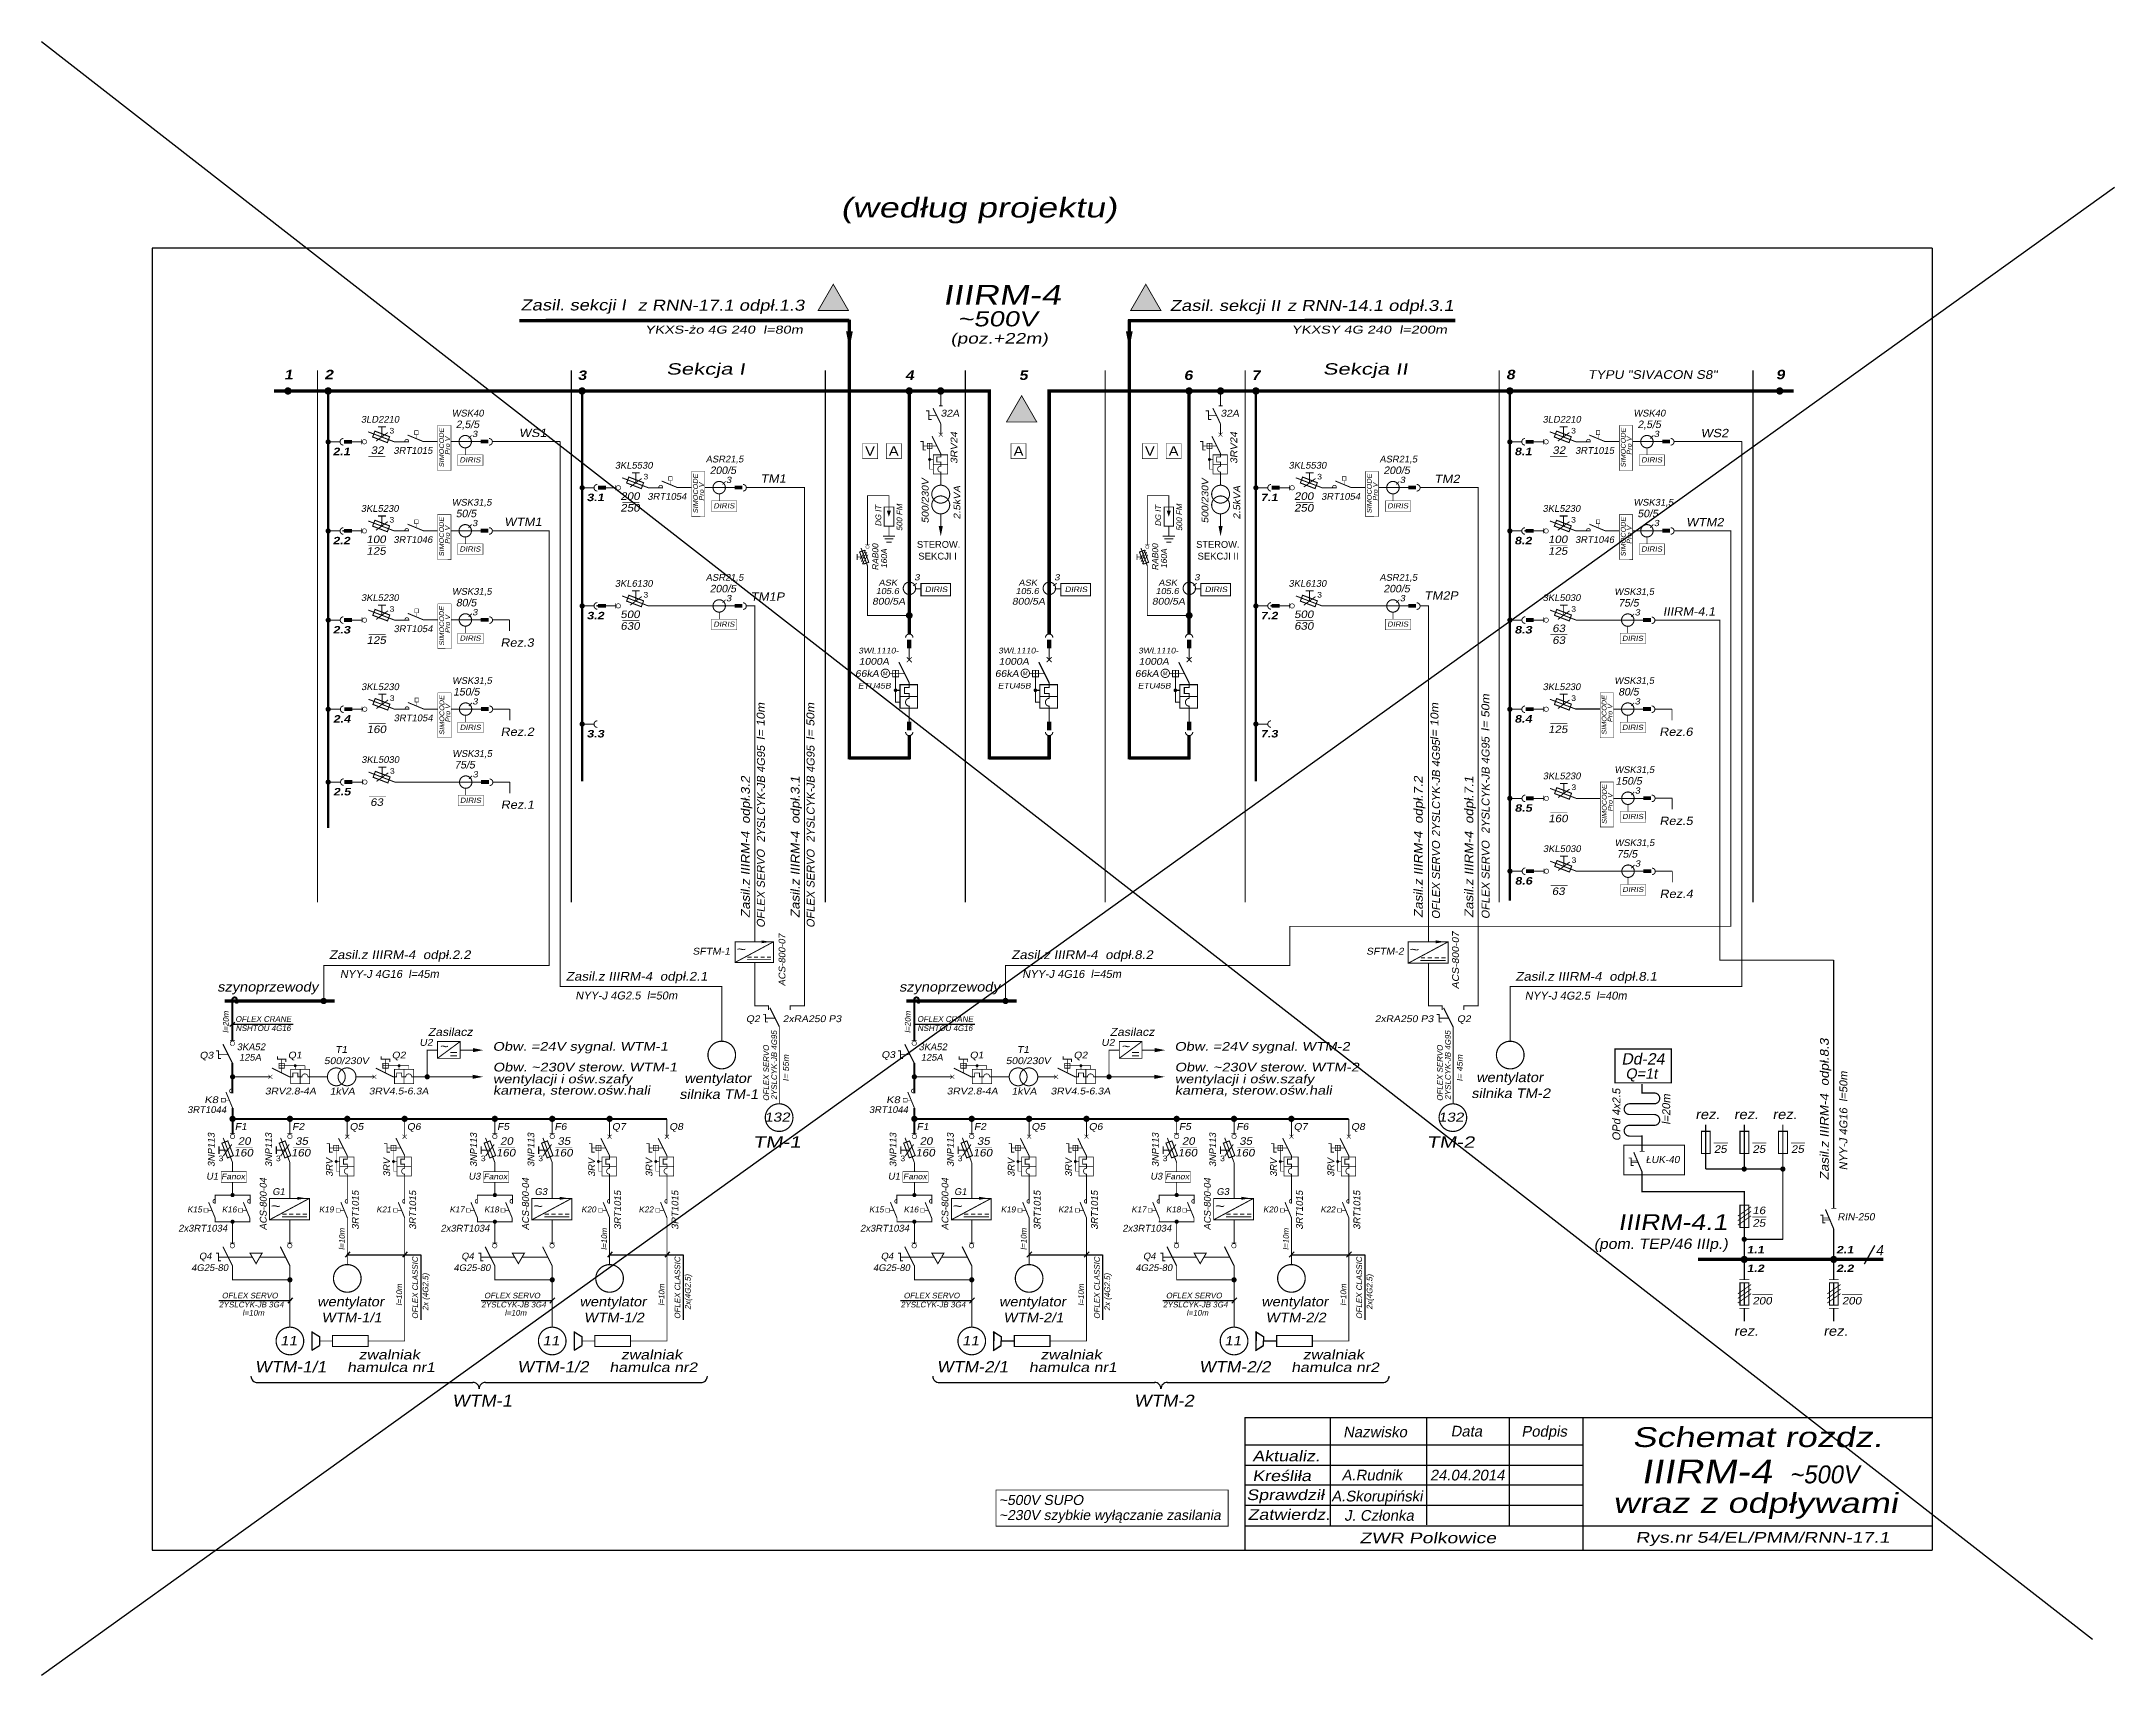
# Model space of a CAD drawing. Header units: millimetres. Extents: x -26 to 496, y 0 to 755.
# Drawn here: x -26 to 496, y 344 to 755 of the extents above; entities that cross this region are included whole.
import ezdxf
from ezdxf.enums import TextEntityAlignment as Align

# ---------------------------------------------------------------- set-up
doc = ezdxf.new("R2010")
doc.units = ezdxf.units.MM
doc.linetypes.add('DASHED2', pattern=[9.525, 6.35, -3.175])
doc.linetypes.add('HIDDEN2', pattern=[4.7625, 3.175, -1.5875])
for name, color, linetype in [('Aparaty', 1, 'Continuous'), ('KRESKOWA2', 7, 'DASHED2'), ('LINIE', 7, 'Continuous'), ('Napięcie zwrotne', 2, 'Continuous'), ('NAPĘD', 2, 'HIDDEN2'), ('SYMBOL', 1, 'Continuous')]:
    doc.layers.add(name, color=color, linetype=linetype)
doc.styles.add('bezp', font='arial.ttf', dxfattribs={"width": 1.3, "oblique": 10, "height": 3.2})
doc.styles.add('ROMANS', font='arial.ttf')
doc.styles.add('styl1', font='arial.ttf', dxfattribs={"width": 0.8, "oblique": 10, "height": 2.8})
doc.styles.add('styl2', font='arialbd.ttf', dxfattribs={"width": 0.8, "oblique": 10, "height": 2.8})

msp = doc.modelspace()

# ---------------------------------------------------------------- texts
at = {"color": 1, "style": 'styl1', "oblique": 10, "width": 1.3}
msp.add_text('(według projektu)', height=5, dxfattribs=at).set_placement((175.4, 710.95))
at = {"color": 7, "oblique": 10}
for s, height, style, width, p in [('Zasil. sekcji I', 2.7651, 'bezp', 1.2, (94.86, 687.54)), (' z RNN-17.1 odpł.1.3', 2.7651, 'bezp', 1.2, (123.06, 687.47)), ('IIIRM-4 ', 5, 'styl1', 1.3, (201.16, 688.96)), ('Zasil. sekcji II', 2.7651, 'bezp', 1.2, (258.36, 687.4)), (' z RNN-14.1 odpł.3.1', 2.7651, 'bezp', 1.2, (286.59, 687.4)), ('~500V', 3.8, 'styl1', 1.3, (204.88, 683.53)), (' YKXS-żo 4G 240  l=80m', 2.005, 'styl1', 1.3, (125.19, 681.71)), ('(poz.+22m)', 2.66, 'styl1', 1.3, (203.1, 679.18)), (' YKXSY 4G 240  l=200m', 2.005, 'styl1', 1.3, (288.01, 681.71)), ('Zasil.z IIIRM-4  odpł.2.2 ', 2.2, 'styl1', 1.1, (46.61, 524.2)), ('SFTM-1', 1.71, 'styl1', 1.1, (138.15, 525.33)), ('~', 2.22, 'styl1', 1.3, (149.08, 525.6)), ('Zasil.z IIIRM-4  odpł.8.2 ', 2.2, 'styl1', 1.1, (218.42, 524.2)), ('SFTM-2', 1.71, 'styl1', 1.1, (307.81, 525.33)), ('~', 2.32, 'styl1', 1.3, (318.52, 525.46)), ('Zasil.z IIIRM-4  odpł.2.1 ', 2.2, 'styl1', 1.1, (106.27, 518.76)), ('Zasil.z IIIRM-4  odpł.8.1 ', 2.2, 'styl1', 1.1, (345.35, 518.74)), ('~', 2.32, 'styl1', 1.1, (74.44, 501.1)), ('~', 2.32, 'styl1', 1.1, (246.14, 501.1)), ('132', 2.3, 'styl1', 1.2, (156.26, 483.25)), ('132', 2.3, 'styl1', 1.2, (325.92, 483.24)), ('~', 2.32, 'styl1', 1.3, (31.82, 460.88)), ('~', 2.32, 'styl1', 1.3, (97.87, 460.88)), ('~', 2.32, 'styl1', 1.3, (203.51, 460.88)), ('~', 2.32, 'styl1', 1.3, (269.57, 460.88)), ('(pom. TEP/46 IIIp.)', 2.6, 'styl1', 1.1, (365.12, 451.22)), ('4', 2.6, 'styl1', 0.95, (436.06, 449.57)), ('11', 2.3, 'styl1', 1.2, (34.35, 426.97)), ('11', 2.3, 'styl1', 1.2, (100.41, 426.97)), ('11', 2.3, 'styl1', 1.2, (206.05, 426.97)), ('11', 2.3, 'styl1', 1.2, (272.1, 426.97)), ('Schemat rozdz.', 5, 'bezp', 1.3, (374.78, 401.33)), ('Aktualiz.', 2.688, 'bezp', 1.2, (279.15, 397.72)), ('IIIRM-4', 6, 'styl1', 1.2, (377.01, 392.18)), ('~500V', 4.5, 'styl1', 0.95, (414.37, 392.18)), ('Kreśliła', 2.688, 'bezp', 1.2, (279.15, 392.75)), ('Sprawdził', 2.688, 'bezp', 1.2, (277.66, 387.96)), ('wraz z odpływami', 5, 'bezp', 1.3, (369.98, 384.75)), ('Zatwierdz.', 2.688, 'bezp', 1.2, (277.96, 382.99)), ('ZWR Polkowice', 2.688, 'bezp', 1.3, (306.12, 377.1)), (' Rys.nr 54/EL/PMM/RNN-17.1  ', 2.688, 'bezp', 1.3, (374.28, 377.22))]:
    msp.add_text(s, height=height, dxfattribs=dict(at, style=style, width=width)).set_placement(p)
at = {"color": 7, "lineweight": 30, "style": 'ROMANS', "oblique": 10}
for p in [(185.99, 595.65), (221.22, 595.65), (256.47, 595.65)]:
    msp.add_text('M', height=1.04, dxfattribs=at).set_placement(p)
at = {"color": 7, "style": 'styl1', "oblique": 10, "width": 1.1}
for s, height, p in [('Zasil.z IIIRM-4  odpł.3.2 ', 2.2, (152.59, 534.57)), ('Zasil.z IIIRM-4  odpł.3.1 ', 2.2, (165.11, 534.57)), ('Zasil.z IIIRM-4  odpł.7.2 ', 2.2, (322.03, 534.57)), ('Zasil.z IIIRM-4  odpł.7.1 ', 2.2, (334.77, 534.57)), ('ACS-800-07', 1.71, (331.15, 516.65)), ('Zasil.z IIIRM-4  odpł.8.3 ', 2.2, (424.29, 468.52))]:
    msp.add_text(s, height=height, rotation=90, dxfattribs=at).set_placement(p)
at = {"color": 7, "style": 'styl1', "oblique": 10}
for s, height, p in [('ACS-800-07', 1.71, (161.55, 517.4)), ('OPd 4x2.5  ', 2, (371.82, 478.4)), ('l=20m  ', 2, (384.36, 482.5)), ('ACS-800-04', 1.71, (30.91, 455.95)), ('ACS-800-04', 1.71, (96.96, 455.95)), ('ACS-800-04', 1.71, (202.6, 455.95)), ('ACS-800-04', 1.71, (268.66, 455.95))]:
    msp.add_text(s, height=height, rotation=90, dxfattribs=at).set_placement(p)
at = {"color": 7, "style": 'styl1', "width": 1.1}
for p in [(76.98, 499.18), (248.68, 499.18)]:
    msp.add_text('=', height=2.32, dxfattribs=at).set_placement(p)
at = {"color": 7, "oblique": 10}
for s, height, style, p in [('Dd-24', 2.85, 'styl1', (372.09, 497.65)), ('Q=1t', 2.6, 'styl1', (373.11, 494.07)), ('Nazwisko', 2.688, 'bezp', (302.01, 403.78)), ('Data', 2.688, 'bezp', (329.08, 403.98)), ('Podpis', 2.688, 'bezp', (346.89, 403.93)), ('A.Rudnik', 2.688, 'bezp', (301.62, 392.91)), ('24.04.2014', 2.688, 'bezp', (323.86, 392.91)), ('~500V SUPO', 2.52, 'bezp', (215.32, 386.74)), ('A.Skorupiński', 2.688, 'bezp', (299.03, 387.62)), ('~230V szybkie wyłączanie zasilania', 2.52, 'bezp', (215.32, 382.94)), ('J. Członka', 2.688, 'bezp', (302.28, 382.76))]:
    msp.add_text(s, height=height, dxfattribs=dict(at, style=style)).set_placement(p)
at = {"layer": 'SYMBOL', "color": 7, "oblique": 10}
for s, height, style, width, p in [('Sekcja I', 2.85, 'styl1', 1.4, (131.55, 671.39)), ('Sekcja II', 2.85, 'styl1', 1.4, (296.9, 671.39)), ('1', 2.38, 'styl2', 1.2, (35.31, 670.21)), ('2', 2.38, 'styl2', 1.2, (45.45, 670.21)), ('3', 2.38, 'styl2', 1.2, (109.23, 670.04)), ('4', 2.38, 'styl2', 1.2, (191.68, 670.04)), ('5', 2.38, 'styl2', 1.2, (220.35, 670.04)), ('6', 2.38, 'styl2', 1.2, (261.88, 670.04)), ('7', 2.38, 'styl2', 1.2, (278.89, 670.04)), ('8', 2.38, 'styl2', 1.2, (343.02, 670.21)), ('TYPU "SIVACON S8"', 2.1931, 'styl1', 1.1, (363.65, 670.3)), ('9', 2.38, 'styl2', 1.2, (410.99, 670.21)), ('32A', 1.71, 'styl1', 1.1, (200.66, 660.81)), ('32A', 1.71, 'styl1', 1.1, (271.13, 660.81)), ('2.1', 1.881, 'styl2', 1.2, (47.56, 651.09)), ('32', 1.9, 'styl1', 1.1, (57.13, 651.4)), ('3', 1.57, 'styl1', 1.1, (82.66, 655.66)), ('8.1', 1.881, 'styl2', 1.2, (345.13, 651.09)), ('32', 1.9, 'styl1', 1.1, (354.7, 651.4)), ('3', 1.57, 'styl1', 1.1, (380.23, 655.66)), ('DIRIS ', 1.297, 'styl1', 1.1, (79.48, 649.26)), ('DIRIS ', 1.297, 'styl1', 1.1, (377.05, 649.26)), ('3', 1.57, 'styl1', 1.1, (146.61, 644.09)), ('3', 1.57, 'styl1', 1.1, (316.27, 644.09)), ('3.1', 1.881, 'styl2', 1.2, (111.51, 639.52)), ('200', 1.9, 'styl1', 1.1, (120, 639.83)), ('250', 1.9, 'styl1', 1.1, (120, 636.88)), ('DIRIS ', 1.297, 'styl1', 1.1, (143.43, 637.69)), ('7.1', 1.881, 'styl2', 1.2, (281.17, 639.52)), ('200', 1.9, 'styl1', 1.1, (289.66, 639.83)), ('250', 1.9, 'styl1', 1.1, (289.66, 636.88)), ('DIRIS ', 1.297, 'styl1', 1.1, (313.1, 637.69)), ('3', 1.57, 'styl1', 1.1, (82.66, 633.22)), ('3', 1.57, 'styl1', 1.1, (380.23, 633.22)), ('2.2', 1.881, 'styl2', 1.2, (47.56, 628.64)), ('100', 1.9, 'styl1', 1.1, (56.05, 628.95)), ('125', 1.9, 'styl1', 1.1, (56.05, 626.01)), ('DIRIS ', 1.297, 'styl1', 1.1, (79.48, 626.81)), ('8.2', 1.881, 'styl2', 1.2, (345.13, 628.64)), ('100', 1.9, 'styl1', 1.1, (353.62, 628.95)), ('125', 1.9, 'styl1', 1.1, (353.62, 626.01)), ('DIRIS ', 1.297, 'styl1', 1.1, (377.05, 626.81)), ('105.6', 1.52, 'styl1', 1.1, (184.32, 616.11)), ('ASK ', 1.52, 'styl1', 1.1, (185.04, 618.24)), ('3', 1.57, 'styl1', 1.1, (194.04, 619.56)), ('DIRIS', 1.387, 'styl1', 1.1, (196.67, 616.62)), ('105.6', 1.52, 'styl1', 1.1, (219.54, 616.11)), ('ASK ', 1.52, 'styl1', 1.1, (220.27, 618.24)), ('3', 1.57, 'styl1', 1.1, (229.28, 619.56)), ('DIRIS', 1.387, 'styl1', 1.1, (231.9, 616.62)), ('105.6', 1.52, 'styl1', 1.1, (254.79, 616.11)), ('ASK ', 1.52, 'styl1', 1.1, (255.51, 618.24)), ('3', 1.57, 'styl1', 1.1, (264.53, 619.56)), ('DIRIS', 1.387, 'styl1', 1.1, (267.15, 616.62)), ('3', 1.57, 'styl1', 1.1, (82.7, 610.77)), ('3.2', 1.881, 'styl2', 1.2, (111.51, 609.76)), ('500', 1.9, 'styl1', 1.1, (120, 610.07)), ('3', 1.57, 'styl1', 1.1, (146.61, 614.3)), ('800/5A', 1.71, 'styl1', 1.1, (183.39, 613.45)), ('800/5A', 1.71, 'styl1', 1.1, (218.61, 613.45)), ('800/5A', 1.71, 'styl1', 1.1, (253.86, 613.45)), ('7.2', 1.881, 'styl2', 1.2, (281.17, 609.76)), ('500', 1.9, 'styl1', 1.1, (289.66, 610.07)), ('3', 1.57, 'styl1', 1.1, (316.27, 614.3)), ('3', 1.57, 'styl1', 1.1, (375.41, 610.73)), ('2.3', 1.881, 'styl2', 1.2, (47.6, 606.19)), ('DIRIS ', 1.297, 'styl1', 1.1, (79.52, 604.37)), ('630', 1.9, 'styl1', 1.1, (120, 607.13)), ('DIRIS ', 1.297, 'styl1', 1.1, (143.43, 607.89)), ('630', 1.9, 'styl1', 1.1, (289.66, 607.13)), ('DIRIS ', 1.297, 'styl1', 1.1, (313.1, 607.89)), ('8.3', 1.881, 'styl2', 1.2, (345.17, 606.19)), ('63', 1.9, 'styl1', 1.1, (354.66, 606.54)), ('DIRIS ', 1.297, 'styl1', 1.1, (372.23, 604.32)), ('125', 1.9, 'styl1', 1.1, (56.09, 603.56)), ('3WL1110-', 1.43, 'styl1', 1.1, (179.93, 601.16)), ('3WL1110-', 1.43, 'styl1', 1.1, (215.15, 601.16)), ('3WL1110-', 1.43, 'styl1', 1.1, (250.4, 601.16)), ('63', 1.9, 'styl1', 1.1, (354.66, 603.56)), ('66kA', 1.71, 'styl1', 1.1, (179.1, 595.26)), ('1000A', 1.71, 'styl1', 1.1, (180.06, 598.31)), ('66kA', 1.71, 'styl1', 1.1, (214.32, 595.26)), ('1000A', 1.71, 'styl1', 1.1, (215.28, 598.31)), ('66kA', 1.71, 'styl1', 1.1, (249.57, 595.26)), ('1000A', 1.71, 'styl1', 1.1, (250.53, 598.31)), ('3', 1.57, 'styl1', 1.1, (82.74, 588.32)), ('ETU45B', 1.43, 'styl1', 1.1, (179.82, 592.33)), ('ETU45B', 1.43, 'styl1', 1.1, (215.05, 592.33)), ('ETU45B', 1.43, 'styl1', 1.1, (250.3, 592.33)), ('3', 1.57, 'styl1', 1.1, (375.41, 588.32)), ('2.4', 1.881, 'styl2', 1.2, (47.64, 583.75)), ('8.4', 1.881, 'styl2', 1.2, (345.15, 583.75)), ('160', 1.9, 'styl1', 1.1, (56.13, 581.11)), ('DIRIS ', 1.297, 'styl1', 1.1, (79.56, 581.92)), ('3.3', 1.881, 'styl2', 1.2, (111.51, 580.01)), ('7.3', 1.881, 'styl2', 1.2, (281.17, 580.01)), ('125', 1.9, 'styl1', 1.1, (353.64, 581.11)), ('DIRIS ', 1.297, 'styl1', 1.1, (372.23, 581.92)), ('3', 1.57, 'styl1', 1.1, (82.78, 569.94)), ('2.5', 1.881, 'styl2', 1.2, (47.68, 565.41)), ('63', 1.9, 'styl1', 1.1, (56.99, 562.77)), ('DIRIS ', 1.297, 'styl1', 1.1, (79.6, 563.54)), ('3', 1.57, 'styl1', 1.1, (375.45, 565.87)), ('8.5', 1.881, 'styl2', 1.2, (345.19, 561.3)), ('160', 1.9, 'styl1', 1.1, (353.68, 558.66)), ('DIRIS ', 1.297, 'styl1', 1.1, (372.27, 559.47)), ('3', 1.57, 'styl1', 1.1, (375.49, 547.49)), ('8.6', 1.881, 'styl2', 1.2, (345.23, 542.96)), ('63', 1.9, 'styl1', 1.1, (354.55, 540.33)), ('DIRIS ', 1.297, 'styl1', 1.1, (372.31, 541.09)), ('szynoprzewody', 2.4, 'styl1', 1.1, (18.49, 516.02)), ('szynoprzewody', 2.4, 'styl1', 1.1, (190.18, 516.02)), ('Zasilacz', 2, 'styl1', 1.1, (71.53, 504.86)), ('Q2', 1.71, 'styl1', 1.1, (151.62, 508.32)), ('2xRA250 P3', 1.71, 'styl1', 1.1, (160.88, 508.32)), ('Zasilacz', 2, 'styl1', 1.1, (243.23, 504.86)), ('2xRA250 P3', 1.71, 'styl1', 1.1, (309.98, 508.32)), ('Q2', 1.71, 'styl1', 1.1, (330.66, 508.32)), ('T1', 1.71, 'styl1', 1.1, (48.17, 500.58)), ('U2', 1.71, 'styl1', 1.1, (69.39, 502.36)), ('Obw. =24V sygnal. WTM-1', 2.2, 'styl1', 1.2, (87.85, 501.11)), ('T1', 1.71, 'styl1', 1.1, (219.87, 500.58)), ('U2', 1.71, 'styl1', 1.1, (241.09, 502.36)), ('Obw. =24V sygnal. WTM-2', 2.2, 'styl1', 1.2, (259.54, 501.11)), ('Q3', 1.71, 'styl1', 1.1, (14.01, 499.14)), ('Q1', 1.71, 'styl1', 1.1, (36.27, 499.18)), ('500/230V', 1.71, 'styl1', 1.1, (45.36, 497.75)), ('Q2', 1.71, 'styl1', 1.1, (62.42, 499.18)), ('Obw. ~230V sterow. WTM-1', 2.2, 'styl1', 1.2, (87.91, 495.9)), ('Q3', 1.71, 'styl1', 1.1, (185.7, 499.28)), ('Q1', 1.71, 'styl1', 1.1, (207.96, 499.18)), ('500/230V', 1.71, 'styl1', 1.1, (217.05, 497.75)), ('Q2', 1.71, 'styl1', 1.1, (234.12, 499.18)), ('Obw. ~230V sterow. WTM-2', 2.2, 'styl1', 1.2, (259.61, 495.9)), ('3RV2.8-4A', 1.71, 'styl1', 1.1, (30.5, 490.11)), ('1kVA', 1.71, 'styl1', 1.1, (46.84, 490.08)), ('3RV4.5-6.3A', 1.71, 'styl1', 1.1, (56.65, 490.11)), ('kamera, sterow.ośw.hali', 2.2, 'styl1', 1.2, (87.91, 490.06)), ('wentylacji i ośw.szafy', 2.2, 'styl1', 1.2, (87.91, 492.92)), ('3RV2.8-4A', 1.71, 'styl1', 1.1, (202.19, 490.11)), ('1kVA', 1.71, 'styl1', 1.1, (218.53, 490.08)), ('3RV4.5-6.3A', 1.71, 'styl1', 1.1, (228.35, 490.11)), ('kamera, sterow.ośw.hali', 2.2, 'styl1', 1.2, (259.61, 490.06)), ('wentylacji i ośw.szafy', 2.2, 'styl1', 1.2, (259.61, 492.92)), ('K8', 1.7, 'styl1', 1.2, (15.23, 487.93)), ('K8', 1.7, 'styl1', 1.2, (186.93, 487.93)), ('F1', 1.71, 'styl1', 1.1, (22.89, 481.18)), ('F2', 1.71, 'styl1', 1.1, (37.34, 481.18)), ('Q5', 1.71, 'styl1', 1.1, (51.79, 481.18)), ('Q6', 1.71, 'styl1', 1.1, (66.23, 481.18)), ('F5', 1.71, 'styl1', 1.1, (88.94, 481.18)), ('F6', 1.71, 'styl1', 1.1, (103.39, 481.18)), ('Q7', 1.71, 'styl1', 1.1, (117.84, 481.18)), ('Q8', 1.71, 'styl1', 1.1, (132.29, 481.18)), ('F1', 1.71, 'styl1', 1.1, (194.59, 481.18)), ('F2', 1.71, 'styl1', 1.1, (209.03, 481.18)), ('Q5', 1.71, 'styl1', 1.1, (223.48, 481.18)), ('Q6', 1.71, 'styl1', 1.1, (237.93, 481.18)), ('F5', 1.71, 'styl1', 1.1, (260.64, 481.18)), ('F6', 1.71, 'styl1', 1.1, (275.09, 481.18)), ('Q7', 1.71, 'styl1', 1.1, (289.53, 481.18)), ('Q8', 1.71, 'styl1', 1.1, (303.98, 481.18)), ('160', 1.9, 'styl1', 1.1, (22.62, 474.49)), ('20', 1.9, 'styl1', 1.1, (23.65, 477.43)), ('160', 1.9, 'styl1', 1.1, (37.07, 474.49)), ('35', 1.9, 'styl1', 1.1, (38.1, 477.43)), ('160', 1.9, 'styl1', 1.1, (88.68, 474.49)), ('20', 1.9, 'styl1', 1.1, (89.71, 477.43)), ('160', 1.9, 'styl1', 1.1, (103.12, 474.49)), ('35', 1.9, 'styl1', 1.1, (104.15, 477.43)), ('160', 1.9, 'styl1', 1.1, (194.32, 474.49)), ('20', 1.9, 'styl1', 1.1, (195.35, 477.43)), ('160', 1.9, 'styl1', 1.1, (208.77, 474.49)), ('35', 1.9, 'styl1', 1.1, (209.79, 477.43)), ('160', 1.9, 'styl1', 1.1, (260.37, 474.49)), ('20', 1.9, 'styl1', 1.1, (261.4, 477.43)), ('160', 1.9, 'styl1', 1.1, (274.82, 474.49)), ('35', 1.9, 'styl1', 1.1, (275.85, 477.43)), ('25', 1.9, 'styl1', 1.1, (395.36, 475.4)), ('25', 1.9, 'styl1', 1.1, (405.08, 475.4)), ('25', 1.9, 'styl1', 1.1, (414.8, 475.4)), ('Fanox', 1.4, 'styl1', 1.1, (19.49, 468.75)), ('Fanox', 1.4, 'styl1', 1.1, (85.54, 468.75)), ('Fanox', 1.4, 'styl1', 1.1, (191.18, 468.75)), ('Fanox', 1.4, 'styl1', 1.1, (257.23, 468.75)), ('16', 1.9, 'styl1', 1.1, (405.08, 459.97)), ('25', 1.9, 'styl1', 1.1, (405.08, 456.8)), ('1.1', 1.881, 'styl2', 1.2, (403.64, 450.08)), ('2.1', 1.881, 'styl2', 1.2, (426.17, 450.08)), ('1.2', 1.881, 'styl2', 1.2, (403.64, 445.39)), ('2.2', 1.881, 'styl2', 1.2, (426.17, 445.39)), ('200', 1.9, 'styl1', 1.1, (405.08, 437.22)), ('200', 1.9, 'styl1', 1.1, (427.61, 437.22))]:
    msp.add_text(s, height=height, dxfattribs=dict(at, style=style, width=width)).set_placement(p)
at = {"layer": 'SYMBOL', "color": 7, "style": 'styl1', "oblique": 10}
for s, height, p in [('3LD2210', 1.7, (54.65, 659.27)), ('WSK40', 1.7, (77.53, 660.83)), ('2,5/5', 1.9, (78.55, 657.91)), ('3LD2210', 1.7, (352.23, 659.27)), ('WSK40', 1.7, (375.1, 660.83)), ('2,5/5', 1.9, (376.12, 657.91)), ('3RT1015', 1.71, (62.85, 651.42)), ('3RT1015', 1.71, (360.42, 651.42)), ('3KL5530', 1.7, (118.61, 647.7)), ('ASR21,5', 1.7, (141.49, 649.26)), ('200/5', 1.9, (142.5, 646.34)), ('3KL5530', 1.7, (288.27, 647.7)), ('ASR21,5', 1.7, (311.15, 649.26)), ('200/5', 1.9, (312.16, 646.34)), ('3KL5230', 1.7, (54.65, 636.82)), ('WSK31,5', 1.7, (77.53, 638.38)), ('50/5', 1.9, (78.55, 635.46)), ('3RT1054', 1.71, (126.81, 639.85)), ('3RT1054', 1.71, (296.47, 639.85)), ('3KL5230', 1.7, (352.23, 636.82)), ('WSK31,5', 1.7, (375.1, 638.38)), ('50/5', 1.9, (376.12, 635.46)), ('3RT1046', 1.71, (62.85, 628.98)), ('3RT1046', 1.71, (360.42, 628.98)), ('3KL5230', 1.7, (54.69, 614.37)), ('WSK31,5', 1.7, (77.57, 615.94)), ('3KL6130', 1.7, (118.61, 617.94)), ('ASR21,5', 1.7, (141.49, 619.46)), ('200/5', 1.9, (142.5, 616.54)), ('3KL6130', 1.7, (288.27, 617.94)), ('ASR21,5', 1.7, (311.15, 619.46)), ('200/5', 1.9, (312.16, 616.54)), ('3KL5030', 1.7, (352.27, 614.37)), ('WSK31,5', 1.7, (370.28, 615.89)), ('80/5', 1.9, (78.59, 613.01)), ('75/5', 1.9, (371.29, 612.97)), ('3RT1054', 1.71, (62.89, 606.53)), ('WSK31,5', 1.7, (77.61, 593.49)), ('WSK31,5', 1.7, (370.28, 593.49)), ('3KL5230', 1.7, (54.73, 591.93)), ('150/5', 1.9, (77.89, 590.57)), ('3KL5230', 1.7, (352.25, 591.93)), ('80/5', 1.9, (371.29, 590.57)), ('3RT1054', 1.71, (62.93, 584.08)), ('3KL5030', 1.7, (54.77, 573.59)), ('WSK31,5', 1.7, (77.65, 575.11)), ('75/5', 1.9, (78.2, 572.19)), ('3KL5230', 1.7, (352.29, 569.48)), ('WSK31,5', 1.7, (370.32, 571.04)), ('150/5', 1.9, (370.59, 568.12)), ('WSK31,5', 1.7, (370.36, 552.66)), ('3KL5030', 1.7, (352.33, 551.14)), ('75/5', 1.9, (370.91, 549.74)), ('3KA52', 1.7, (23.43, 501.25)), ('3KA52', 1.7, (195.12, 501.25)), ('125A', 1.7, (23.97, 498.62)), ('125A', 1.7, (195.66, 498.62)), ('  3RT1044', 1.71, (9.61, 485.43)), ('  3RT1044', 1.71, (181.3, 485.43)), ('U1', 1.71, (15.68, 468.67)), ('U3', 1.71, (81.73, 468.67)), ('U1', 1.71, (187.37, 468.67)), ('U3', 1.71, (253.43, 468.67)), ('ŁUK-40', 1.8, (378.19, 472.83)), ('G1', 1.71, (32.34, 464.8)), ('G3', 1.71, (98.39, 464.8)), ('G1', 1.71, (204.04, 464.8)), ('G3', 1.71, (270.09, 464.8)), ('K15', 1.5, (10.92, 460.4)), ('K16', 1.5, (19.64, 460.4)), ('K19', 1.5, (44.09, 460.4)), ('K21', 1.5, (58.54, 460.4)), ('K17', 1.5, (76.97, 460.4)), ('K18', 1.5, (85.69, 460.4)), ('K20', 1.5, (110.14, 460.4)), ('K22', 1.5, (124.59, 460.4)), ('K15', 1.5, (182.61, 460.4)), ('K16', 1.5, (191.33, 460.4)), ('K19', 1.5, (215.79, 460.4)), ('K21', 1.5, (230.23, 460.4)), ('K17', 1.5, (248.67, 460.4)), ('K18', 1.5, (257.39, 460.4)), ('K20', 1.5, (281.84, 460.4)), ('K22', 1.5, (296.29, 460.4)), ('RIN-250', 1.8, (426.47, 458.41)), ('2x3RT1034', 1.71, (8.67, 455.57)), ('2x3RT1034', 1.71, (74.72, 455.57)), ('2x3RT1034', 1.71, (180.37, 455.57)), ('2x3RT1034', 1.71, (246.42, 455.57)), ('Q4', 1.71, (13.87, 448.56)), ('Q4', 1.71, (79.92, 448.56)), ('Q4', 1.71, (185.56, 448.56)), ('Q4', 1.71, (251.61, 448.56)), ('4G25-80', 1.71, (11.94, 445.64)), ('4G25-80', 1.71, (77.99, 445.64)), ('4G25-80', 1.71, (183.63, 445.64)), ('4G25-80', 1.71, (249.69, 445.64))]:
    msp.add_text(s, height=height, dxfattribs=at).set_placement(p)
at = {"layer": 'SYMBOL', "color": 7, "style": 'styl1'}
for s, height, width, p in [('3', 1.4, 1.1, (61.85, 656.56)), ('3', 1.4, 1.1, (359.42, 656.56)), ('V', 2.42, 1.1, (181.62, 650.93)), ('A', 2.42, 1.1, (187.6, 650.93)), ('A', 2.42, 1.1, (219.02, 650.93)), ('V', 2.42, 1.1, (252.09, 650.93)), ('A', 2.42, 1.1, (258.08, 650.93)), ('3', 1.4, 1.1, (125.81, 644.99)), ('3', 1.4, 1.1, (295.47, 644.99)), ('3', 1.4, 1.1, (61.85, 634.12)), ('3', 1.4, 1.1, (359.42, 634.12)), ('STEROW.', 1.71, 0.98, (194.68, 627.76)), ('STEROW.', 1.71, 0.98, (264.99, 627.76)), ('3', 1.4, 1.1, (125.81, 615.24)), ('3', 1.4, 1.1, (295.47, 615.24)), ('3', 1.4, 1.1, (61.89, 611.67)), ('3', 1.4, 1.1, (359.46, 611.67)), ('3', 1.4, 1.1, (61.93, 589.22)), ('3', 1.4, 1.1, (359.45, 589.22)), ('3', 1.4, 1.1, (61.97, 570.88)), ('3', 1.4, 1.1, (359.49, 566.77)), ('3', 1.4, 1.1, (359.53, 548.43)), ('3', 1.4, 1.1, (18.82, 473.31)), ('3', 1.4, 1.1, (33.27, 473.31)), ('3', 1.4, 1.1, (84.87, 473.31)), ('3', 1.4, 1.1, (99.32, 473.31)), ('3', 1.4, 1.1, (190.52, 473.31)), ('3', 1.4, 1.1, (204.96, 473.31)), ('3', 1.4, 1.1, (256.57, 473.31)), ('3', 1.4, 1.1, (271.02, 473.31))]:
    msp.add_text(s, height=height, dxfattribs=dict(at, width=width)).set_placement(p)
at = {"layer": 'SYMBOL', "color": 7, "style": 'styl1', "oblique": 10, "width": 1.1}
for s, height, p in [('SIMOCODE', 1.191, (75.56, 647.98)), ('SIMOCODE', 1.191, (373.13, 647.98)), ('Pro V', 1.191, (77.06, 651.15)), ('3RV24', 1.71, (204.87, 648.92)), ('3RV24', 1.71, (275.33, 648.92)), ('Pro V', 1.191, (374.63, 651.15)), ('SIMOCODE', 1.191, (139.51, 636.41)), ('Pro V', 1.191, (141.02, 639.58)), ('500/230V', 1.71, (197.61, 633.94)), ('2.5kVA', 1.71, (205.62, 634.92)), ('500/230V', 1.71, (268.07, 633.94)), ('2.5kVA', 1.71, (276.08, 634.92)), ('SIMOCODE', 1.191, (309.18, 636.41)), ('Pro V', 1.191, (310.68, 639.58)), ('SIMOCODE', 1.191, (75.56, 625.54)), ('Pro V', 1.191, (77.06, 628.71)), ('SIMOCODE', 1.191, (373.13, 625.54)), ('Pro V', 1.191, (374.63, 628.71)), ('SIMOCODE', 1.191, (75.6, 603.09)), ('Pro V', 1.191, (77.1, 606.26)), ('SIMOCODE', 1.191, (75.64, 580.64)), ('SIMOCODE', 1.191, (368.31, 580.64)), ('Pro V', 1.191, (77.14, 583.81)), ('Pro V', 1.191, (369.81, 583.81)), ('SIMOCODE', 1.191, (368.35, 558.19)), ('Pro V', 1.191, (369.85, 561.36))]:
    msp.add_text(s, height=height, rotation=90, dxfattribs=at).set_placement(p)
at = {"layer": 'SYMBOL', "color": 7, "style": 'styl1', "oblique": 10}
for s, height, width, p in [('WS1', 2.09, 1.1, (97.95, 656.7)), ('WS2', 2.09, 1.1, (395.52, 656.67)), ('TM1', 2.09, 1.1, (158.48, 645.21)), ('TM2', 2.09, 1.1, (328.14, 645.14)), ('WTM1', 2.09, 1.1, (95.48, 634.33)), ('WTM2', 2.09, 1.1, (393.1, 634.26)), ('TM1P', 2.09, 1.1, (157.02, 615.48)), ('TM2P', 2.09, 1.1, (326.68, 615.77)), ('IIIRM-4.1', 2.09, 1.1, (389.12, 611.76)), ('Rez.3', 2.09, 1.1, (94, 603.9)), ('Rez.2', 2.09, 1.1, (94.04, 581.45)), ('Rez.6', 2.09, 1.1, (385.81, 581.45)), ('Rez.1', 2.09, 1.1, (94.08, 563.07)), ('Rez.5', 2.09, 1.1, (385.85, 559)), ('Rez.4', 2.09, 1.1, (385.89, 540.62)), ('silnika TM-1', 2.4, 1.1, (144.77, 490.23)), ('wentylator', 2.4, 1.1, (144.49, 493.9)), ('silnika TM-2', 2.4, 1.1, (344.21, 490.46)), ('wentylator', 2.4, 1.1, (343.93, 494.12)), ('rez.', 2.4, 1.1, (393.76, 485.08)), ('rez.', 2.4, 1.1, (403.48, 485.08)), ('rez.', 2.4, 1.1, (413.2, 485.09)), ('TM-1', 2.85, 1.3, (159.41, 478.14)), ('TM-2', 2.85, 1.3, (329.07, 478.13)), ('IIIRM-4.1', 4, 1.2, (384.99, 457.95)), ('wentylator', 2.4, 1.1, (52.05, 437.65)), ('wentylator', 2.4, 1.1, (118.11, 437.65)), ('wentylator', 2.4, 1.1, (223.75, 437.65)), ('wentylator', 2.4, 1.1, (289.8, 437.65)), ('WTM-1/1', 2.4, 1.1, (52.33, 433.99)), ('WTM-1/2', 2.4, 1.1, (118.39, 433.99)), ('WTM-2/1', 2.4, 1.1, (224.03, 433.99)), ('WTM-2/2', 2.4, 1.1, (290.08, 433.99)), ('rez.', 2.4, 1.1, (403.48, 430.52)), ('rez.', 2.4, 1.1, (426.01, 430.52)), ('WTM-1/1', 2.85, 1.1, (36.97, 421.58)), ('zwalniak', 2.4, 1.2, (61.78, 424.63)), ('WTM-1/2', 2.85, 1.1, (103.03, 421.58)), ('zwalniak', 2.4, 1.2, (127.83, 424.63)), ('WTM-2/1', 2.85, 1.1, (208.67, 421.58)), ('zwalniak', 2.4, 1.2, (233.47, 424.63)), ('WTM-2/2', 2.85, 1.1, (274.72, 421.58)), ('zwalniak', 2.4, 1.2, (299.53, 424.63)), ('hamulca nr1', 2.4, 1.2, (62.25, 421.46)), ('hamulca nr2', 2.4, 1.2, (128.3, 421.46)), ('hamulca nr1', 2.4, 1.2, (233.94, 421.46)), ('hamulca nr2', 2.4, 1.2, (300, 421.46)), ('WTM-1', 3, 1.1, (85.18, 413.02)), ('WTM-2', 3, 1.1, (256.87, 413.02))]:
    msp.add_text(s, height=height, dxfattribs=dict(at, width=width)).set_placement(p, align=Align.MIDDLE)
for s, height, p in [('DG IT ', 1.43, (185.67, 633.17)), ('500 FM', 1.43, (190.99, 632.03)), ('DG IT ', 1.43, (256.14, 633.17)), ('500 FM', 1.43, (261.46, 632.03)), ('RAB00', 1.52, (184.96, 622.08)), ('160A', 1.52, (187.16, 622.56)), ('RAB00', 1.52, (255.43, 622.08)), ('160A', 1.52, (257.63, 622.56)), ('3NP113', 1.7, (17.82, 471.87)), ('3NP113', 1.7, (32.27, 471.87)), ('3NP113', 1.7, (83.87, 471.87)), ('3NP113', 1.7, (98.32, 471.87)), ('3NP113', 1.7, (189.51, 471.87)), ('3NP113', 1.7, (203.96, 471.87)), ('3NP113', 1.7, (255.57, 471.87)), ('3NP113', 1.7, (270.01, 471.87)), ('3RV ', 1.7, (47.57, 469.41)), ('3RV ', 1.7, (62.01, 469.41)), ('3RV ', 1.7, (113.62, 469.41)), ('3RV ', 1.7, (128.07, 469.41)), ('3RV ', 1.7, (219.26, 469.41)), ('3RV ', 1.7, (233.71, 469.41)), ('3RV ', 1.7, (285.32, 469.41)), ('3RV ', 1.7, (299.76, 469.41)), ('  3RT1015', 1.71, (54.11, 454.75)), ('  3RT1015', 1.71, (68.56, 454.75)), ('  3RT1015', 1.71, (120.17, 454.75)), ('  3RT1015', 1.71, (134.61, 454.75)), ('  3RT1015', 1.71, (225.81, 454.75)), ('  3RT1015', 1.71, (240.25, 454.75)), ('  3RT1015', 1.71, (291.86, 454.75)), ('  3RT1015', 1.71, (306.31, 454.75))]:
    msp.add_text(s, height=height, rotation=90, dxfattribs=at).set_placement(p)
at = {"layer": 'SYMBOL', "color": 7, "style": 'styl1'}
for s, p in [('SEKCJI I', (195.03, 624.81)), ('SEKCJI II', (265.33, 624.81))]:
    msp.add_text(s, height=1.71, dxfattribs=at).set_placement(p)
at = {"layer": 'SYMBOL', "color": 7, "style": 'styl1', "oblique": 10, "width": 1.1}
for s, height, p in [('I= 50m', 2, (337.83, 586.2)), ('I= 10m', 2, (155.33, 584.01)), ('I= 50m', 2, (167.86, 584.01)), ('I= 10m', 2, (325, 584)), ('I= 55m', 1.43, (161.71, 496.75)), ('I= 45m', 1.43, (331.37, 496.75))]:
    msp.add_text(s, height=height, rotation=90, dxfattribs=at).set_placement(p, align=Align.MIDDLE)
at = {"layer": 'SYMBOL', "color": 7, "style": 'styl1', "oblique": 10}
for s, height, p in [('2YSLCYK-JB 4G95', 2, (325.4, 567.2)), ('2YSLCYK-JB 4G95', 2, (337.86, 567.96)), ('2YSLCYK-JB 4G95', 2, (155.39, 565.76)), ('2YSLCYK-JB 4G95', 2, (167.89, 565.76)), ('OFLEX SERVO', 2, (325.38, 544.08)), ('OFLEX SERVO', 2, (337.87, 544.13)), ('OFLEX SERVO', 2, (155.37, 541.93)), ('OFLEX SERVO', 2, (167.9, 541.93)), ('l=20m', 1.43, (20.63, 508.34)), ('l=20m', 1.43, (192.33, 508.34)), ('OFLEX SERVO', 1.4303, (156.71, 495.5)), ('2YSLCYK-JB 4G95', 1.4303, (158.73, 497.46)), ('OFLEX SERVO', 1.4303, (326.37, 495.49)), ('2YSLCYK-JB 4G95', 1.4303, (328.39, 497.46)), ('NYY-J 4G16  l=50m', 2, (427.94, 483.46)), ('l=10m', 1.43, (49.84, 453.68)), ('l=10m', 1.43, (115.89, 453.68)), ('l=10m', 1.43, (221.53, 453.68)), ('l=10m', 1.43, (287.58, 453.68)), ('OFLEX CLASSIC', 1.4303, (68.3, 441.39)), ('OFLEX CLASSIC', 1.4303, (134.36, 441.39)), ('OFLEX CLASSIC', 1.4303, (240, 441.39)), ('OFLEX CLASSIC', 1.4303, (306.05, 441.39)), ('2x (4G2.5)', 1.43, (71.1, 440.36)), ('2x(4G2.5)', 1.43, (137.15, 440.36)), ('2x (4G2.5)', 1.43, (242.79, 440.36)), ('2x(4G2.5)', 1.43, (308.84, 440.36)), ('l=10m', 1.43, (64.28, 439.65)), ('l=10m', 1.43, (130.34, 439.65)), ('l=10m', 1.43, (235.98, 439.65)), ('l=10m', 1.43, (302.03, 439.65))]:
    msp.add_text(s, height=height, rotation=90, dxfattribs=at).set_placement(p, align=Align.MIDDLE)
for s, height, p in [('NYY-J 4G16  l=45m', 2, (61.83, 520.5)), ('NYY-J 4G16  l=45m', 2, (233.64, 520.5)), ('NYY-J 4G2.5  l=50m', 2, (121.49, 515.07)), ('NYY-J 4G2.5  l=40m', 2, (360.58, 515.04)), ('OFLEX CRANE', 1.4303, (30.08, 509.11)), ('NSHTOU 4G16', 1.4303, (30.04, 506.8)), ('OFLEX CRANE', 1.4303, (201.78, 509.11)), ('NSHTOU 4G16', 1.4303, (201.73, 506.8)), ('OFLEX SERVO', 1.4303, (26.68, 439.47)), ('OFLEX SERVO', 1.4303, (92.73, 439.47)), ('OFLEX SERVO', 1.4303, (198.37, 439.47)), ('OFLEX SERVO', 1.4303, (264.43, 439.47)), ('2YSLCYK-JB 3G4', 1.4303, (27.05, 437.2)), ('l=10m', 1.43, (27.56, 435.16)), ('2YSLCYK-JB 3G4', 1.4303, (93.1, 437.2)), ('l=10m', 1.43, (93.61, 435.16)), ('2YSLCYK-JB 3G4', 1.4303, (198.74, 437.2)), ('2YSLCYK-JB 3G4', 1.4303, (264.79, 437.2)), ('l=10m', 1.43, (265.3, 435.16))]:
    msp.add_text(s, height=height, dxfattribs=at).set_placement(p, align=Align.MIDDLE)

# ---------------------------------------------------------------- hatches: boundary and pattern name
at = {"layer": 'SYMBOL'}
for points in [[(188.15, 637.16), (187.62, 635.55), (187.08, 637.16)], [(258.63, 637.16), (258.09, 635.55), (257.55, 637.16)]]:
    msp.add_hatch(color=7, dxfattribs=at).paths.add_polyline_path(points)

# ---------------------------------------------------------------- linework, layer by layer
for p, q in [((-25.79, 755.27), (490.74, 352.97)), ((496.25, 718.53), (-25.79, 343.78)), ((110.37, 569), (110.37, 640.46)), ((280.03, 569), (280.03, 640.46)), ((23.18, 513.06), (23.18, 513.41)), ((23.55, 513.06), (23.18, 513.06)), ((23.55, 513.81), (23.55, 513.06)), ((194.88, 513.06), (194.88, 513.41)), ((195.24, 513.06), (194.88, 513.06)), ((195.24, 513.81), (195.24, 513.06)), ((22.88, 508.24), (21.68, 507.21)), ((22.29, 507.78), (37.59, 507.78)), ((193.99, 507.78), (209.29, 507.78)), ((51.89, 450.44), (50.67, 449.14)), ((51.23, 449.74), (69.73, 449.74)), ((66.34, 450.44), (65.11, 449.14)), ((69.73, 449.74), (69.73, 433.35)), ((117.94, 450.44), (116.72, 449.14)), ((117.28, 449.74), (135.78, 449.74)), ((132.39, 450.44), (131.17, 449.14)), ((135.78, 449.74), (135.78, 433.35)), ((223.58, 450.44), (222.36, 449.14)), ((222.92, 449.74), (241.42, 449.74)), ((238.03, 450.44), (236.81, 449.14)), ((241.42, 449.74), (241.42, 433.35)), ((289.64, 450.44), (288.42, 449.14)), ((288.98, 449.74), (307.48, 449.74)), ((304.09, 450.44), (302.86, 449.14)), ((307.48, 449.74), (307.48, 433.35)), ((37.44, 438.87), (36.22, 437.57)), ((103.5, 438.87), (102.27, 437.57)), ((209.14, 438.87), (207.91, 437.57)), ((275.19, 438.87), (273.97, 437.57)), ((18.85, 438.22), (36.78, 438.22)), ((84.91, 438.22), (102.84, 438.22)), ((190.55, 438.22), (208.48, 438.22)), ((256.6, 438.22), (274.53, 438.22)), ((42.32, 430.39, 0.31), (42.32, 425.69, 0.31)), ((42.32, 430.34, 0.31), (44.2, 429.2, 0.31)), ((44.2, 429.2, 0.31), (44.2, 426.86, 0.31)), ((108.37, 430.39, 0.31), (108.37, 425.69, 0.31)), ((108.37, 430.34, 0.31), (110.25, 429.2, 0.31)), ((110.25, 429.2, 0.31), (110.25, 426.86, 0.31)), ((213.91, 430.4, 0.31), (215.89, 429.2, 0.31)), ((214.01, 430.39, 0.31), (214.01, 428.03, 0.31)), ((215.89, 429.2, 0.31), (215.89, 428.03, 0.31)), ((279.96, 430.4, 0.31), (281.94, 429.2, 0.31)), ((280.07, 430.39, 0.31), (280.07, 428.03, 0.31)), ((281.94, 429.2, 0.31), (281.94, 428.03, 0.31)), ((42.32, 425.72, 0.31), (44.2, 426.86, 0.31)), ((108.37, 425.72, 0.31), (110.25, 426.86, 0.31)), ((213.91, 425.66, 0.31), (215.89, 426.86, 0.31)), ((214.01, 425.67, 0.31), (214.01, 428.03, 0.31)), ((215.89, 426.86, 0.31), (215.89, 428.03, 0.31)), ((279.96, 425.66, 0.31), (281.94, 426.86, 0.31)), ((280.07, 425.67, 0.31), (280.07, 428.03, 0.31)), ((281.94, 426.86, 0.31), (281.94, 428.03, 0.31)), ((28.57, 417.59), (82.85, 417.59)), ((86.02, 417.59), (140.3, 417.59)), ((200.27, 417.59), (254.55, 417.59)), ((257.71, 417.59), (311.99, 417.59))]:
    msp.add_line(p, q)
at = {"color": 7}
for p, q in [((450.3, 703.19), (2.07, 703.19)), ((2.07, 703.19), (2.07, 375.39)), ((450.3, 703.19), (450.3, 375.39)), ((366.72, 587.11), (360.63, 587.11)), ((298.76, 408.78), (298.76, 381.5)), ((322.97, 408.56), (322.97, 381.74)), ((343.83, 408.71), (343.83, 388.28)), ((277.27, 401.92), (362.35, 401.92)), ((277.27, 396.75), (362.35, 396.75)), ((277.27, 391.79), (362.4, 391.79)), ((277.27, 386.71), (362.28, 386.71)), ((343.83, 388.28), (343.83, 381.51)), ((2.07, 375.39), (450.3, 375.39))]:
    msp.add_line(p, q, dxfattribs=at)
for points, const_width in [([(173.61, 694.13), (169.8, 687.52), (177.43, 687.52)], 0.217), ([(252.31, 694.13), (248.49, 687.52), (256.12, 687.52)], 0.217), ([(221.04, 666.06), (217.22, 659.45), (224.85, 659.45)], 0.217), ([(28.26, 447.51), (29.79, 450.17), (26.72, 450.17)], 0.26), ([(94.31, 447.51), (95.84, 450.17), (92.78, 450.17)], 0.26), ([(199.95, 447.51), (201.48, 450.17), (198.42, 450.17)], 0.26), ([(266, 447.51), (267.54, 450.17), (264.47, 450.17)], 0.26)]:
    msp.add_lwpolyline(points, close=True, dxfattribs=dict(const_width=const_width))
at = {"const_width": 0.85}
for points in [[(94.57, 685), (177.68, 685.01)], [(247.84, 684.99), (330.24, 685.01)]]:
    msp.add_lwpolyline(points, dxfattribs=at)
at = {"color": 7}
for points, const_width in [([(177.68, 685.24), (177.68, 574.47)], 0.85), ([(248.15, 685.21), (248.15, 574.47)], 0.85), ([(46.41, 667.26), (46.41, 557.23)], 0.6), ([(110.37, 667.26), (110.37, 569)], 0.6), ([(192.74, 667.26), (192.74, 605.92)], 0.85), ([(200.68, 658.97), (198.73, 662.94)], 0.263), ([(200.68, 663.49), (200.68, 667.26)], 0.219), ([(212.9, 667.63), (212.9, 574.47)], 0.85), ([(227.97, 667.63), (227.97, 605.92)], 0.85), ([(263.21, 667.26), (263.21, 605.92)], 0.85), ([(271.14, 658.97), (269.19, 662.94)], 0.263), ([(271.14, 663.49), (271.14, 667.26)], 0.219), ([(280.03, 667.26), (280.03, 569)], 0.6), ([(343.98, 667.26), (343.98, 538.89)], 0.6), ([(199.59, 661.15), (197.67, 661.15)], 0.175), ([(200.68, 656.27), (200.68, 658.97)], 0.219), ([(270.05, 661.15), (268.13, 661.15)], 0.175), ([(271.14, 656.27), (271.14, 658.97)], 0.219), ([(49.41, 654.46), (46.37, 654.46)], 0.241), ([(50.4, 654.47), (52.39, 654.47)], 0.963), ([(54.87, 654.45), (51.6, 654.45)], 0.241), ([(58.48, 654.64), (61.42, 656.79)], 0.241), ([(66.79, 654.45), (63.02, 654.45)], 0.241), ([(73.97, 654.5), (70.41, 654.5)], 0.241), ([(86.61, 654.5), (77.33, 654.5)], 0.241), ([(86.77, 654.52), (84.78, 654.52)], 0.963), ([(104.83, 654.5), (87.77, 654.5)], 0.241), ([(104.83, 517.18), (104.83, 654.62)], 0.241), ([(199.72, 653.43), (196.23, 653.43)], 0.175), ([(197.86, 653.54), (197.86, 654.11)], 0.131), ([(197.86, 647.52), (197.86, 653.54)], 0.131), ([(200.68, 651.49), (198.48, 655.88)], 0.263), ([(201.19, 655.75), (200.16, 656.78)], 0.131), ([(200.16, 655.75), (201.19, 656.78)], 0.131), ([(270.19, 653.43), (266.69, 653.43)], 0.175), ([(268.33, 653.54), (268.33, 654.11)], 0.131), ([(268.33, 647.52), (268.33, 653.54)], 0.131), ([(271.14, 651.49), (268.94, 655.88)], 0.263), ([(271.65, 655.75), (270.62, 656.78)], 0.131), ([(270.62, 655.75), (271.65, 656.78)], 0.131), ([(346.98, 654.46), (343.94, 654.46)], 0.241), ([(347.97, 654.47), (349.96, 654.47)], 0.963), ([(352.44, 654.45), (349.17, 654.45)], 0.241), ([(356.06, 654.64), (358.99, 656.79)], 0.241), ([(364.36, 654.45), (360.59, 654.45)], 0.241), ([(371.54, 654.5), (367.98, 654.5)], 0.241), ([(384.18, 654.5), (374.9, 654.5)], 0.241), ([(384.34, 654.52), (382.35, 654.52)], 0.963), ([(402.41, 654.5), (385.24, 654.5)], 0.241), ([(402.41, 517.17), (402.41, 654.62)], 0.241), ([(60.85, 650.81), (56.55, 650.81)], 0.13), ([(198.77, 650.02), (197.86, 650.02)], 0.175), ([(198.78, 647.58), (197.86, 647.58)], 0.131), ([(198.77, 648.77), (202.38, 648.77)], 0.175), ([(199.62, 649.38), (200.78, 649.38)], 0.219), ([(200.78, 650.62), (199.64, 650.62)], 0.219), ([(199.7, 650.73), (199.7, 649.27)], 0.219), ([(200.68, 650.52), (200.68, 651.54)], 0.219), ([(200.68, 648.24), (200.68, 649.49)], 0.219), ([(269.23, 650.02), (268.33, 650.02)], 0.175), ([(269.24, 647.58), (268.33, 647.58)], 0.131), ([(269.23, 648.77), (272.84, 648.77)], 0.175), ([(270.08, 649.38), (271.25, 649.38)], 0.219), ([(271.24, 650.62), (270.1, 650.62)], 0.219), ([(270.16, 650.73), (270.16, 649.27)], 0.219), ([(271.14, 650.52), (271.14, 651.54)], 0.219), ([(271.14, 648.24), (271.14, 649.49)], 0.219), ([(358.42, 650.81), (354.12, 650.81)], 0.13), ([(113.36, 642.88), (110.37, 642.88)], 0.241), ([(114.35, 642.9), (116.34, 642.9)], 0.963), ([(118.82, 642.88), (115.55, 642.88)], 0.241), ([(122.44, 643.06), (125.37, 645.22)], 0.241), ([(130.75, 642.88), (126.98, 642.88)], 0.241), ([(137.93, 642.92), (134.36, 642.92)], 0.241), ([(150.56, 642.92), (141.28, 642.92)], 0.241), ([(150.72, 642.94), (148.74, 642.94)], 0.963), ([(166.46, 642.92), (151.63, 642.92)], 0.241), ([(166.33, 512.34), (166.33, 642.92)], 0.241), ([(200.68, 643.52), (200.68, 646.92)], 0.219), ([(271.14, 643.52), (271.14, 646.92)], 0.219), ([(283.03, 642.88), (280.03, 642.88)], 0.241), ([(284.02, 642.9), (286, 642.9)], 0.963), ([(288.49, 642.88), (285.22, 642.88)], 0.241), ([(292.1, 643.06), (295.03, 645.22)], 0.241), ([(300.41, 642.88), (296.64, 642.88)], 0.241), ([(307.59, 642.92), (304.02, 642.92)], 0.241), ([(320.22, 642.92), (310.94, 642.92)], 0.241), ([(320.38, 642.94), (318.4, 642.94)], 0.963), ([(336.12, 642.92), (321.29, 642.92)], 0.241), ([(335.99, 512.34), (335.99, 643.01)], 0.241), ([(124.8, 639.24), (120.51, 639.24)], 0.13), ([(294.46, 639.24), (290.17, 639.24)], 0.13), ([(49.41, 632.01), (46.41, 632.01)], 0.241), ([(50.4, 632.03), (52.39, 632.03)], 0.963), ([(54.87, 632.01), (51.6, 632.01)], 0.241), ([(58.48, 632.19), (61.42, 634.35)], 0.241), ([(66.79, 632.01), (63.02, 632.01)], 0.241), ([(73.97, 632.05), (70.41, 632.05)], 0.241), ([(86.61, 632.05), (77.33, 632.05)], 0.241), ([(86.77, 632.07), (84.78, 632.07)], 0.963), ([(102.05, 632.05), (87.67, 632.05)], 0.241), ([(102.05, 522.5), (102.05, 632.17)], 0.241), ([(200.68, 631.17), (200.68, 636.32)], 0.219), ([(271.14, 631.17), (271.14, 636.32)], 0.219), ([(346.98, 632.01), (343.98, 632.01)], 0.241), ([(347.97, 632.03), (349.96, 632.03)], 0.963), ([(352.44, 632.01), (349.17, 632.01)], 0.241), ([(356.06, 632.19), (358.99, 634.35)], 0.241), ([(364.36, 632.01), (360.59, 632.01)], 0.241), ([(371.54, 632.05), (367.98, 632.05)], 0.241), ([(384.18, 632.05), (374.9, 632.05)], 0.241), ([(384.34, 632.07), (382.35, 632.07)], 0.963), ([(399.62, 632.05), (385.24, 632.05)], 0.241), ([(399.62, 532.33), (399.62, 632.17)], 0.241), ([(60.85, 628.36), (56.55, 628.36)], 0.13), ([(180.31, 624.83), (181.77, 627.17)], 0.179), ([(180.6, 624.23), (182.1, 626.7)], 0.179), ([(250.79, 624.83), (252.24, 627.17)], 0.179), ([(251.07, 624.23), (252.57, 626.7)], 0.179), ([(358.42, 628.36), (354.12, 628.36)], 0.13), ([(180.89, 623.63), (182.36, 626.04)], 0.179), ([(251.36, 623.63), (252.83, 626.04)], 0.179), ([(58.52, 609.74), (61.46, 611.9)], 0.241), ([(113.36, 613.13), (110.37, 613.13)], 0.241), ([(114.35, 613.15), (116.34, 613.15)], 0.963), ([(118.82, 613.13), (115.55, 613.13)], 0.241), ([(122.44, 613.31), (125.37, 615.47)], 0.241), ([(134.59, 613.13), (126.98, 613.13)], 0.241), ([(141.45, 613.13), (134.36, 613.13)], 0.241), ([(150.56, 613.13), (141.28, 613.13)], 0.241), ([(150.72, 613.15), (148.74, 613.15)], 0.963), ([(153.94, 613.13), (151.63, 613.13)], 0.241), ([(153.82, 528.45), (153.82, 613.13)], 0.241), ([(283.03, 613.13), (280.03, 613.13)], 0.241), ([(284.02, 613.15), (286, 613.15)], 0.963), ([(288.49, 613.13), (285.22, 613.13)], 0.241), ([(292.1, 613.31), (295.03, 615.47)], 0.241), ([(304.25, 613.13), (296.64, 613.13)], 0.241), ([(311.11, 613.13), (304.02, 613.13)], 0.241), ([(320.22, 613.13), (310.94, 613.13)], 0.241), ([(320.38, 613.15), (318.4, 613.15)], 0.963), ([(323.61, 613.13), (321.29, 613.13)], 0.241), ([(323.49, 528.54), (323.49, 613.24)], 0.241), ([(356.1, 609.74), (359.03, 611.9)], 0.241), ([(49.45, 609.56), (46.45, 609.56)], 0.241), ([(50.44, 609.58), (52.43, 609.58)], 0.963), ([(54.91, 609.56), (51.64, 609.56)], 0.241), ([(60.89, 605.91), (56.59, 605.91)], 0.13), ([(66.83, 609.56), (63.06, 609.56)], 0.241), ([(74.01, 609.6), (70.45, 609.6)], 0.241), ([(86.65, 609.6), (77.37, 609.6)], 0.241), ([(86.81, 609.62), (84.82, 609.62)], 0.963), ([(92.11, 609.6), (87.71, 609.6)], 0.241), ([(92.11, 606.8), (92.11, 609.6)], 0.241), ([(124.8, 609.48), (120.51, 609.48)], 0.13), ([(294.46, 609.48), (290.17, 609.48)], 0.13), ([(347.02, 609.56), (344.02, 609.56)], 0.241), ([(348.01, 609.58), (350, 609.58)], 0.963), ([(352.48, 609.56), (349.21, 609.56)], 0.241), ([(358.46, 605.91), (354.16, 605.91)], 0.13), ([(378.67, 609.52), (360.63, 609.52)], 0.241), ([(379.52, 609.58), (377.53, 609.58)], 0.963), ([(396.89, 609.56), (380.42, 609.56)], 0.241), ([(396.84, 523.93), (396.84, 609.68)], 0.241), ([(192.74, 604.66), (192.74, 602.47)], 1.08), ([(192.74, 599.48), (192.74, 603.03)], 0.27), ([(227.97, 604.66), (227.97, 602.47)], 1.08), ([(227.97, 599.48), (227.97, 603.03)], 0.27), ([(263.22, 604.66), (263.22, 602.47)], 1.08), ([(263.22, 599.57), (263.22, 604.12)], 0.27), ([(191.58, 596.08), (187.78, 596.08)], 0.216), ([(189.29, 596.22), (189.29, 596.92)], 0.27), ([(189.29, 594.57), (189.29, 596.22)], 0.27), ([(192.75, 593.73), (190.13, 598.98)], 0.324), ([(192.12, 598.95), (193.38, 600.21)], 0.216), ([(193.38, 598.95), (192.12, 600.21)], 0.216), ([(226.81, 596.08), (223.01, 596.08)], 0.216), ([(224.51, 596.22), (224.51, 596.92)], 0.27), ([(224.51, 594.57), (224.51, 596.22)], 0.27), ([(227.98, 593.73), (225.36, 598.98)], 0.324), ([(227.35, 598.95), (228.61, 600.21)], 0.216), ([(228.61, 598.95), (227.35, 600.21)], 0.216), ([(262.05, 596.08), (258.25, 596.08)], 0.216), ([(259.76, 596.22), (259.76, 596.92)], 0.27), ([(259.76, 594.57), (259.76, 596.22)], 0.27), ([(263.22, 593.73), (260.6, 598.98)], 0.324), ([(262.59, 598.95), (263.86, 600.21)], 0.216), ([(263.86, 598.95), (262.59, 600.21)], 0.216), ([(189.29, 588.84), (189.29, 594.98)], 0.27), ([(190.41, 591.88), (189.29, 591.88)], 0.27), ([(190.41, 590.35), (194.85, 590.35)], 0.27), ([(192.88, 592.62), (191.42, 592.62)], 0.27), ([(191.42, 591.09), (192.88, 591.09)], 0.27), ([(191.55, 592.75), (191.55, 590.96)], 0.27), ([(192.74, 591.23), (192.74, 589.84)], 0.27), ([(192.75, 592.49), (192.75, 593.79)], 0.27), ([(224.51, 588.84), (224.51, 594.98)], 0.27), ([(225.63, 591.88), (224.51, 591.88)], 0.27), ([(225.63, 590.35), (230.08, 590.35)], 0.27), ([(228.11, 592.62), (226.64, 592.62)], 0.27), ([(226.64, 591.09), (228.1, 591.09)], 0.27), ([(226.78, 592.75), (226.78, 590.96)], 0.27), ([(227.97, 591.23), (227.97, 589.84)], 0.27), ([(227.98, 592.49), (227.98, 593.79)], 0.27), ([(259.76, 588.84), (259.76, 594.98)], 0.27), ([(260.88, 591.88), (259.76, 591.88)], 0.27), ([(260.88, 590.35), (265.32, 590.35)], 0.27), ([(263.35, 592.62), (261.89, 592.62)], 0.27), ([(261.89, 591.09), (263.35, 591.09)], 0.27), ([(262.02, 592.75), (262.02, 590.96)], 0.27), ([(263.22, 591.23), (263.22, 589.84)], 0.27), ([(263.22, 592.49), (263.22, 593.79)], 0.27), ([(49.49, 587.11), (46.49, 587.11)], 0.241), ([(50.48, 587.13), (52.47, 587.13)], 0.963), ([(54.95, 587.11), (51.68, 587.11)], 0.241), ([(58.56, 587.29), (61.5, 589.45)], 0.241), ([(66.87, 587.11), (63.1, 587.11)], 0.241), ([(74.05, 587.15), (70.49, 587.15)], 0.241), ([(86.69, 587.15), (77.41, 587.15)], 0.241), ([(86.85, 587.17), (84.86, 587.17)], 0.963), ([(92.15, 587.15), (87.75, 587.15)], 0.241), ([(92.15, 584.35), (92.15, 587.15)], 0.241), ([(190.41, 588.88), (189.15, 588.88)], 0.27), ([(192.74, 587.92), (192.74, 587.38)], 0.27), ([(192.74, 581.81), (192.74, 587.89)], 0.27), ([(225.63, 588.88), (224.38, 588.88)], 0.27), ([(227.97, 587.92), (227.97, 587.38)], 0.27), ([(227.97, 583.02), (227.97, 587.61)], 0.27), ([(260.88, 588.88), (259.63, 588.88)], 0.27), ([(263.22, 587.92), (263.22, 587.38)], 0.27), ([(263.22, 583.02), (263.22, 587.61)], 0.27), ([(347, 587.11), (344.01, 587.11)], 0.241), ([(347.99, 587.13), (349.98, 587.13)], 0.963), ([(352.46, 587.11), (349.2, 587.11)], 0.241), ([(356.08, 587.29), (359.01, 589.45)], 0.241), ([(378.51, 587.11), (370.07, 587.11)], 0.241), ([(379.52, 587.17), (377.53, 587.17)], 0.963), ([(384.82, 587.15), (380.42, 587.15)], 0.241), ([(384.82, 584.35), (384.82, 587.15)], 0.241), ([(60.93, 583.47), (56.63, 583.47)], 0.13), ([(113.36, 583.38), (110.37, 583.38)], 0.241), ([(192.74, 583.96), (192.74, 581.77)], 1.08), ([(192.74, 580.48), (192.75, 574.47)], 0.85), ([(227.97, 583.96), (227.97, 581.77)], 1.08), ([(227.97, 580.48), (227.97, 574.47)], 0.85), ([(263.22, 583.96), (263.22, 581.77)], 1.08), ([(263.22, 580.48), (263.22, 574.47)], 0.85), ([(283.03, 583.38), (280.03, 583.38)], 0.241), ([(358.44, 583.47), (354.15, 583.47)], 0.13), ([(192.97, 574.85), (177.58, 574.85)], 0.85), ([(228.19, 574.85), (212.81, 574.85)], 0.85), ([(263.44, 574.85), (248.05, 574.85)], 0.85), ([(50.52, 568.79), (52.5, 568.79)], 0.963), ([(58.6, 568.95), (61.54, 571.11)], 0.241), ([(86.89, 568.79), (84.9, 568.79)], 0.963), ([(49.53, 568.77), (46.53, 568.77)], 0.241), ([(54.99, 568.77), (51.72, 568.77)], 0.241), ([(60.97, 565.13), (56.67, 565.13)], 0.13), ([(66.91, 568.77), (63.14, 568.77)], 0.241), ([(79.4, 568.77), (66.82, 568.77)], 0.241), ([(86.73, 568.77), (77.45, 568.77)], 0.241), ([(92.19, 568.77), (87.79, 568.77)], 0.241), ([(92.19, 565.97), (92.19, 568.77)], 0.241), ([(347.04, 564.67), (344.05, 564.67)], 0.241), ([(348.03, 564.68), (350.02, 564.68)], 0.963), ([(352.5, 564.66), (349.23, 564.66)], 0.241), ([(356.12, 564.85), (359.05, 567)], 0.241), ([(366.76, 564.66), (360.63, 564.66)], 0.241), ([(378.61, 564.66), (370.11, 564.66)], 0.241), ([(379.56, 564.73), (377.57, 564.73)], 0.963), ([(384.86, 564.71), (380.46, 564.71)], 0.241), ([(384.86, 561.9), (384.86, 564.71)], 0.241), ([(358.48, 561.02), (354.19, 561.02)], 0.13), ([(356.16, 546.51), (359.09, 548.66)], 0.241), ([(347.08, 546.33), (344.09, 546.33)], 0.241), ([(348.07, 546.35), (350.06, 546.35)], 0.963), ([(352.54, 546.32), (349.27, 546.32)], 0.241), ([(372.11, 546.33), (360.63, 546.33)], 0.241), ([(364.47, 546.32), (360.7, 546.32)], 0.241), ([(379.43, 546.33), (370.15, 546.33)], 0.241), ([(379.6, 546.34), (377.61, 546.34)], 0.963), ([(384.9, 546.33), (380.5, 546.33)], 0.241), ([(384.9, 543.52), (384.9, 546.33)], 0.241), ([(358.52, 542.68), (354.23, 542.68)], 0.13), ([(288.44, 532.45), (399.74, 532.45)], 0.241), ([(288.57, 522.5), (288.57, 532.45)], 0.241), ([(148.91, 523.37), (158.54, 528.54)], 0.237), ([(318.35, 523.14), (328.41, 528.54)], 0.248), ([(45.17, 522.62), (102.16, 522.62)], 0.241), ([(45.29, 513.65), (45.29, 522.71)], 0.241), ([(151.88, 524.06), (157.96, 524.06)], 0.237), ([(151.99, 524.71), (153.02, 524.71)], 0.237), ([(153.61, 524.71), (154.69, 524.71)], 0.237), ([(153.82, 512.46), (153.82, 523.37)], 0.241), ([(155.29, 524.71), (156.32, 524.71)], 0.237), ([(156.93, 524.71), (157.96, 524.71)], 0.237), ([(216.98, 513.65), (216.98, 522.74)], 0.241), ([(216.98, 522.62), (288.57, 522.62)], 0.241), ([(321.46, 523.85), (327.81, 523.85)], 0.248), ([(321.57, 524.53), (322.64, 524.53)], 0.248), ([(323.26, 524.53), (324.39, 524.53)], 0.248), ([(323.49, 512.32), (323.49, 523.2)], 0.241), ([(325.02, 524.53), (326.1, 524.53)], 0.248), ([(326.73, 524.53), (327.81, 524.53)], 0.248), ([(396.74, 523.93), (425.54, 523.93)], 0.241), ([(425.54, 461.4), (425.54, 524)], 0.3), ([(104.72, 517.28), (145.69, 517.28)], 0.241), ([(145.57, 503.51), (145.57, 517.37)], 0.241), ([(343.92, 517.28), (402.41, 517.28)], 0.241), ([(344.03, 503.51), (344.03, 517.28)], 0.241), ([(48.09, 513.65), (20.32, 513.65)], 0.85), ([(22.29, 503.54), (22.29, 513.65)], 0.5), ([(153.7, 512.46), (157.3, 512.46)], 0.241), ([(157.3, 511.41), (157.3, 512.58)], 0.219), ([(160.02, 507.16), (157.64, 511.93)], 0.294), ([(162.74, 512.46), (166.45, 512.46)], 0.241), ([(162.74, 511.41), (162.74, 512.58)], 0.219), ([(219.79, 513.65), (192.02, 513.65)], 0.85), ([(193.99, 503.54), (193.99, 513.65)], 0.5), ([(323.36, 512.46), (326.96, 512.46)], 0.241), ([(326.96, 511.41), (326.96, 512.57)], 0.219), ([(329.68, 507.16), (327.3, 511.93)], 0.294), ([(332.41, 512.46), (336.11, 512.46)], 0.241), ([(332.41, 511.41), (332.41, 512.57)], 0.219), ([(160.02, 487.75), (160.02, 507.16)], 0.241), ([(329.68, 487.75), (329.68, 507.16)], 0.241), ([(22.29, 497.99), (19.91, 502.76)], 0.294), ([(71.36, 494.55), (71.36, 501.38)], 0.219), ([(73.96, 501.27), (71.36, 501.27)], 0.219), ([(73.96, 499.23), (79.63, 503.42)], 0.248), ([(84.94, 501.27), (79.65, 501.27)], 0.219), ([(193.99, 497.99), (191.61, 502.76)], 0.294), ([(243.05, 494.55), (243.05, 501.38)], 0.219), ([(245.65, 501.27), (243.05, 501.27)], 0.219), ([(245.65, 499.23), (251.32, 503.42)], 0.248), ([(256.64, 501.27), (251.34, 501.27)], 0.219), ([(22.29, 490.4), (22.29, 497.99)], 0.5), ([(36.65, 494.55), (32.26, 496.74)], 0.263), ([(34.6, 497.36), (34.03, 497.36)], 0.131), ([(40.62, 497.36), (34.6, 497.36)], 0.131), ([(34.71, 495.5), (34.71, 498.99)], 0.175), ([(38.12, 496.45), (38.12, 497.36)], 0.175), ([(39.36, 496.45), (39.36, 492.84)], 0.175), ([(40.56, 496.44), (40.56, 497.36)], 0.131), ([(62.8, 494.55), (58.41, 496.74)], 0.263), ([(60.75, 497.36), (60.18, 497.36)], 0.131), ([(66.78, 497.36), (60.75, 497.36)], 0.131), ([(60.87, 495.5), (60.87, 498.99)], 0.175), ([(64.27, 496.45), (64.27, 497.36)], 0.175), ([(65.52, 496.45), (65.52, 492.84)], 0.175), ([(66.71, 496.44), (66.71, 497.36)], 0.131), ([(193.99, 490.4), (193.99, 497.99)], 0.5), ([(208.34, 494.55), (203.95, 496.74)], 0.263), ([(206.29, 497.36), (205.72, 497.36)], 0.131), ([(212.32, 497.36), (206.29, 497.36)], 0.131), ([(206.41, 495.5), (206.41, 498.99)], 0.175), ([(209.81, 496.45), (209.81, 497.36)], 0.175), ([(211.06, 496.45), (211.06, 492.84)], 0.175), ([(212.25, 496.44), (212.25, 497.36)], 0.131), ([(234.5, 494.55), (230.1, 496.74)], 0.263), ([(232.44, 497.36), (231.87, 497.36)], 0.131), ([(238.47, 497.36), (232.44, 497.36)], 0.131), ([(232.56, 495.5), (232.56, 498.99)], 0.175), ([(235.97, 496.45), (235.97, 497.36)], 0.175), ([(237.21, 496.45), (237.21, 492.84)], 0.175), ([(238.41, 496.44), (238.41, 497.36)], 0.131), ([(31.87, 494.55), (22.29, 494.55)], 0.241), ([(32.38, 494.03), (31.36, 495.06)], 0.131), ([(32.38, 495.06), (31.36, 494.03)], 0.131), ([(37.62, 494.55), (36.59, 494.55)], 0.219), ([(37.41, 495.52), (38.87, 495.52)], 0.219), ([(37.52, 494.44), (37.52, 495.58)], 0.219), ([(39.89, 494.55), (38.65, 494.55)], 0.219), ([(38.76, 495.61), (38.76, 494.44)], 0.219), ([(46.21, 494.55), (41.21, 494.55)], 0.219), ([(58.03, 494.55), (53.41, 494.55)], 0.219), ([(58.54, 494.03), (57.51, 495.06)], 0.131), ([(58.54, 495.06), (57.51, 494.03)], 0.131), ([(63.77, 494.55), (62.75, 494.55)], 0.219), ([(63.67, 494.55), (62.8, 494.55)], 0.219), ([(63.56, 495.52), (65.02, 495.52)], 0.219), ([(63.67, 494.44), (63.67, 495.58)], 0.219), ([(66.05, 494.55), (64.81, 494.55)], 0.219), ([(64.91, 495.61), (64.91, 494.44)], 0.219), ([(84.84, 494.55), (67.37, 494.55)], 0.219), ([(203.57, 494.55), (193.99, 494.55)], 0.241), ([(204.08, 494.03), (203.05, 495.06)], 0.131), ([(204.08, 495.06), (203.05, 494.03)], 0.131), ([(209.31, 494.55), (208.29, 494.55)], 0.219), ([(209.1, 495.52), (210.56, 495.52)], 0.219), ([(209.21, 494.44), (209.21, 495.58)], 0.219), ([(211.59, 494.55), (210.35, 494.55)], 0.219), ([(210.45, 495.61), (210.45, 494.44)], 0.219), ([(217.91, 494.55), (212.91, 494.55)], 0.219), ([(229.72, 494.55), (225.1, 494.55)], 0.219), ([(230.23, 494.03), (229.21, 495.06)], 0.131), ([(230.23, 495.06), (229.21, 494.03)], 0.131), ([(235.47, 494.55), (234.44, 494.55)], 0.219), ([(235.36, 494.55), (234.5, 494.55)], 0.219), ([(235.26, 495.52), (236.72, 495.52)], 0.219), ([(235.36, 494.44), (235.36, 495.58)], 0.219), ([(237.74, 494.55), (236.5, 494.55)], 0.219), ([(236.61, 495.61), (236.61, 494.44)], 0.219), ([(256.54, 494.55), (239.07, 494.55)], 0.219), ([(377.26, 490.48), (377.26, 492.78)], 0.3), ([(22.34, 480.2), (22.34, 486.73)], 0.5), ([(194.03, 480.2), (194.03, 486.73)], 0.5), ([(374.14, 487.77), (380.53, 487.77)], 0.3), ([(377.08, 490.48), (380.37, 490.48)], 0.3), ([(131.73, 483.97), (22.25, 483.97)], 0.5), ([(36.78, 480.2), (36.78, 483.97)], 0.241), ([(51.23, 479.47), (51.23, 483.97)], 0.241), ([(65.68, 479.47), (65.68, 483.97)], 0.241), ([(88.39, 480.2), (88.39, 483.97)], 0.241), ([(102.84, 480.2), (102.84, 483.97)], 0.241), ([(117.28, 479.47), (117.28, 483.97)], 0.241), ([(131.73, 479.47), (131.73, 483.97)], 0.241), ([(303.43, 483.97), (193.95, 483.97)], 0.5), ([(208.48, 480.2), (208.48, 483.97)], 0.241), ([(222.92, 479.47), (222.92, 483.97)], 0.241), ([(237.37, 479.47), (237.37, 483.97)], 0.241), ([(260.08, 480.2), (260.08, 483.97)], 0.241), ([(274.53, 480.2), (274.53, 483.97)], 0.241), ([(288.98, 479.47), (288.98, 483.97)], 0.241), ([(303.43, 479.47), (303.43, 483.97)], 0.241), ([(374.14, 485.06), (380.36, 485.06)], 0.3), ([(374.14, 482.34), (380.53, 482.34)], 0.3), ([(392.23, 475.09), (392.23, 480.83), (394.57, 480.83)], 0.265), ([(393.29, 471.33), (393.29, 482.48)], 0.3), ([(394.44, 475.1), (394.44, 480.83)], 0.265), ([(401.94, 475.09), (401.94, 480.83), (404.29, 480.83)], 0.265), ([(403.01, 471.33), (403.01, 482.48)], 0.3), ([(404.16, 475.1), (404.16, 480.83)], 0.265), ([(411.66, 475.09), (411.66, 480.83), (414, 480.83)], 0.265), ([(412.73, 453.58), (412.73, 482.5)], 0.3), ([(413.88, 475.1), (413.88, 480.83)], 0.265), ([(22.16, 477.53), (20, 474.6)], 0.241), ([(27.42, 476.84), (23.13, 476.84)], 0.13), ([(36.61, 477.53), (34.45, 474.6)], 0.241), ([(41.87, 476.84), (37.58, 476.84)], 0.13), ([(50.28, 476.63), (46.78, 476.63)], 0.175), ([(48.42, 476.75), (48.42, 477.32)], 0.131), ([(48.42, 470.72), (48.42, 476.75)], 0.131), ([(51.23, 474.7), (49.03, 479.09)], 0.263), ([(51.74, 478.96), (50.72, 479.98)], 0.131), ([(50.72, 478.96), (51.74, 479.98)], 0.131), ([(64.73, 476.63), (61.23, 476.63)], 0.175), ([(62.87, 476.75), (62.87, 477.32)], 0.131), ([(62.87, 470.72), (62.87, 476.75)], 0.131), ([(65.68, 474.7), (63.48, 479.09)], 0.263), ([(66.19, 478.96), (65.16, 479.98)], 0.131), ([(65.16, 478.96), (66.19, 479.98)], 0.131), ([(88.21, 477.53), (86.06, 474.6)], 0.241), ([(93.48, 476.84), (89.18, 476.84)], 0.13), ([(102.66, 477.53), (100.5, 474.6)], 0.241), ([(107.92, 476.84), (103.63, 476.84)], 0.13), ([(116.33, 476.63), (112.84, 476.63)], 0.175), ([(114.47, 476.75), (114.47, 477.32)], 0.131), ([(114.47, 470.72), (114.47, 476.75)], 0.131), ([(117.28, 474.7), (115.09, 479.09)], 0.263), ([(117.8, 478.96), (116.77, 479.98)], 0.131), ([(116.77, 478.96), (117.8, 479.98)], 0.131), ([(130.78, 476.63), (127.28, 476.63)], 0.175), ([(128.92, 476.75), (128.92, 477.32)], 0.131), ([(128.92, 470.72), (128.92, 476.75)], 0.131), ([(131.73, 474.7), (129.53, 479.09)], 0.263), ([(132.24, 478.96), (131.22, 479.98)], 0.131), ([(131.22, 478.96), (132.24, 479.98)], 0.131), ([(193.85, 477.53), (191.7, 474.6)], 0.241), ([(199.12, 476.84), (194.82, 476.84)], 0.13), ([(208.3, 477.53), (206.14, 474.6)], 0.241), ([(213.56, 476.84), (209.27, 476.84)], 0.13), ([(221.97, 476.63), (218.48, 476.63)], 0.175), ([(220.11, 476.75), (220.11, 477.32)], 0.131), ([(220.11, 470.72), (220.11, 476.75)], 0.131), ([(222.92, 474.7), (220.73, 479.09)], 0.263), ([(223.44, 478.96), (222.41, 479.98)], 0.131), ([(222.41, 478.96), (223.44, 479.98)], 0.131), ([(236.42, 476.63), (232.92, 476.63)], 0.175), ([(234.56, 476.75), (234.56, 477.32)], 0.131), ([(234.56, 470.72), (234.56, 476.75)], 0.131), ([(237.37, 474.7), (235.18, 479.09)], 0.263), ([(237.88, 478.96), (236.86, 479.98)], 0.131), ([(236.86, 478.96), (237.88, 479.98)], 0.131), ([(259.91, 477.53), (257.75, 474.6)], 0.241), ([(265.17, 476.84), (260.88, 476.84)], 0.13), ([(274.35, 477.53), (272.2, 474.6)], 0.241), ([(279.62, 476.84), (275.32, 476.84)], 0.13), ([(288.03, 476.63), (284.53, 476.63)], 0.175), ([(286.17, 476.75), (286.17, 477.32)], 0.131), ([(286.17, 470.72), (286.17, 476.75)], 0.131), ([(288.98, 474.7), (286.78, 479.09)], 0.263), ([(289.49, 478.96), (288.47, 479.98)], 0.131), ([(288.47, 478.96), (289.49, 479.98)], 0.131), ([(302.47, 476.63), (298.98, 476.63)], 0.175), ([(300.61, 476.75), (300.61, 477.32)], 0.131), ([(300.61, 470.72), (300.61, 476.75)], 0.131), ([(303.43, 474.7), (301.23, 479.09)], 0.263), ([(303.94, 478.96), (302.91, 479.98)], 0.131), ([(302.91, 478.96), (303.94, 479.98)], 0.131), ([(374.14, 479.62), (377.26, 479.62)], 0.3), ([(377.25, 470.66), (375.19, 475.57)], 0.294), ([(377.26, 475.82), (377.26, 479.79)], 0.3), ([(394.44, 475.23), (392.23, 475.23)], 0.265), ([(398.88, 477.87), (395.34, 477.87)], 0.13), ([(404.16, 475.23), (401.94, 475.23)], 0.265), ([(408.6, 477.87), (405.06, 477.87)], 0.13), ([(413.88, 475.23), (411.66, 475.23)], 0.265), ([(418.32, 477.87), (414.78, 477.87)], 0.13), ([(22.34, 470.67), (22.34, 472.95)], 0.241), ([(36.78, 463.95), (36.78, 472.95)], 0.241), ([(49.33, 473.22), (48.42, 473.22)], 0.175), ([(49.34, 470.79), (48.42, 470.79)], 0.131), ([(49.33, 471.98), (52.93, 471.98)], 0.175), ([(50.17, 472.58), (51.34, 472.58)], 0.219), ([(51.33, 473.83), (50.19, 473.83)], 0.219), ([(50.25, 473.93), (50.25, 472.47)], 0.219), ([(51.23, 473.72), (51.23, 474.75)], 0.219), ([(51.23, 471.45), (51.23, 472.69)], 0.219), ([(51.23, 462.72), (51.23, 470.13)], 0.219), ([(63.77, 473.22), (62.87, 473.22)], 0.175), ([(63.78, 470.79), (62.87, 470.79)], 0.131), ([(63.77, 471.98), (67.38, 471.98)], 0.175), ([(64.62, 472.58), (65.79, 472.58)], 0.219), ([(65.78, 473.83), (64.64, 473.83)], 0.219), ([(64.7, 473.93), (64.7, 472.47)], 0.219), ([(65.68, 473.72), (65.68, 474.75)], 0.219), ([(65.68, 471.45), (65.68, 472.69)], 0.219), ([(65.68, 462.72), (65.68, 470.13)], 0.219), ([(88.39, 470.67), (88.39, 472.95)], 0.241), ([(102.84, 463.95), (102.84, 472.95)], 0.241), ([(115.38, 473.22), (114.47, 473.22)], 0.175), ([(115.39, 470.79), (114.47, 470.79)], 0.131), ([(115.38, 471.98), (118.99, 471.98)], 0.175), ([(116.22, 472.58), (117.39, 472.58)], 0.219), ([(117.39, 473.83), (116.25, 473.83)], 0.219), ([(116.31, 473.93), (116.31, 472.47)], 0.219), ([(117.28, 473.72), (117.28, 474.75)], 0.219), ([(117.28, 471.45), (117.28, 472.69)], 0.219), ([(117.28, 462.72), (117.28, 470.13)], 0.219), ([(129.83, 473.22), (128.92, 473.22)], 0.175), ([(129.84, 470.79), (128.92, 470.79)], 0.131), ([(129.83, 471.98), (133.44, 471.98)], 0.175), ([(130.67, 472.58), (131.84, 472.58)], 0.219), ([(131.83, 473.83), (130.7, 473.83)], 0.219), ([(130.75, 473.93), (130.75, 472.47)], 0.219), ([(131.73, 473.72), (131.73, 474.75)], 0.219), ([(131.73, 471.45), (131.73, 472.69)], 0.219), ([(131.73, 462.72), (131.73, 470.13)], 0.219), ([(194.03, 470.67), (194.03, 472.95)], 0.241), ([(208.48, 463.95), (208.48, 472.95)], 0.241), ([(221.02, 473.22), (220.11, 473.22)], 0.175), ([(221.03, 470.79), (220.11, 470.79)], 0.131), ([(221.02, 471.98), (224.63, 471.98)], 0.175), ([(221.87, 472.58), (223.03, 472.58)], 0.219), ([(223.03, 473.83), (221.89, 473.83)], 0.219), ([(221.95, 473.93), (221.95, 472.47)], 0.219), ([(222.92, 473.72), (222.92, 474.75)], 0.219), ([(222.92, 471.45), (222.92, 472.69)], 0.219), ([(222.92, 462.72), (222.92, 470.13)], 0.219), ([(235.47, 473.22), (234.56, 473.22)], 0.175), ([(235.48, 470.79), (234.56, 470.79)], 0.131), ([(235.47, 471.98), (239.08, 471.98)], 0.175), ([(236.31, 472.58), (237.48, 472.58)], 0.219), ([(237.48, 473.83), (236.34, 473.83)], 0.219), ([(236.4, 473.93), (236.4, 472.47)], 0.219), ([(237.37, 473.72), (237.37, 474.75)], 0.219), ([(237.37, 471.45), (237.37, 472.69)], 0.219), ([(237.37, 462.72), (237.37, 470.13)], 0.219), ([(260.08, 470.67), (260.08, 472.95)], 0.241), ([(274.53, 463.95), (274.53, 472.95)], 0.241), ([(287.08, 473.22), (286.17, 473.22)], 0.175), ([(287.09, 470.79), (286.17, 470.79)], 0.131), ([(287.08, 471.98), (290.68, 471.98)], 0.175), ([(287.92, 472.58), (289.09, 472.58)], 0.219), ([(289.08, 473.83), (287.94, 473.83)], 0.219), ([(288, 473.93), (288, 472.47)], 0.219), ([(288.98, 473.72), (288.98, 474.75)], 0.219), ([(288.98, 471.45), (288.98, 472.69)], 0.219), ([(288.98, 462.72), (288.98, 470.13)], 0.219), ([(301.52, 473.22), (300.61, 473.22)], 0.175), ([(301.53, 470.79), (300.61, 470.79)], 0.131), ([(301.52, 471.98), (305.13, 471.98)], 0.175), ([(302.37, 472.58), (303.53, 472.58)], 0.219), ([(303.53, 473.83), (302.39, 473.83)], 0.219), ([(302.45, 473.93), (302.45, 472.47)], 0.219), ([(303.43, 473.72), (303.43, 474.75)], 0.219), ([(303.43, 471.45), (303.43, 472.69)], 0.219), ([(303.43, 462.72), (303.43, 470.13)], 0.219), ([(377.26, 465.5), (377.26, 470.71)], 0.3), ([(412.73, 471.33), (393.29, 471.33)], 0.3), ([(26.86, 464.78), (17.8, 464.78)], 0.241), ([(17.93, 462.65), (17.93, 464.78)], 0.241), ([(22.34, 464.78), (22.34, 467.98)], 0.241), ([(26.75, 462.65), (26.75, 464.78)], 0.241), ([(92.91, 464.78), (83.85, 464.78)], 0.241), ([(83.98, 462.65), (83.98, 464.78)], 0.241), ([(88.39, 464.78), (88.39, 467.98)], 0.241), ([(92.8, 462.65), (92.8, 464.78)], 0.241), ([(198.55, 464.78), (189.49, 464.78)], 0.241), ([(189.62, 462.65), (189.62, 464.78)], 0.241), ([(194.03, 464.78), (194.03, 467.98)], 0.241), ([(198.44, 462.65), (198.44, 464.78)], 0.241), ([(264.61, 464.78), (255.55, 464.78)], 0.241), ([(255.67, 462.65), (255.67, 464.78)], 0.241), ([(260.08, 464.78), (260.08, 467.98)], 0.241), ([(264.49, 462.65), (264.49, 464.78)], 0.241), ([(403.01, 465.65), (377.26, 465.65)], 0.3), ([(403.01, 448.57), (403.01, 465.81)], 0.3), ([(31.65, 458.55), (41.71, 463.95)], 0.248), ([(34.75, 459.27), (41.11, 459.27)], 0.248), ([(34.86, 459.95), (35.94, 459.95)], 0.248), ([(36.56, 459.95), (37.68, 459.95)], 0.248), ([(38.32, 459.95), (39.4, 459.95)], 0.248), ([(40.03, 459.95), (41.11, 459.95)], 0.248), ([(97.7, 458.55), (107.76, 463.95)], 0.248), ([(100.81, 459.27), (107.16, 459.27)], 0.248), ([(100.92, 459.95), (101.99, 459.95)], 0.248), ([(102.61, 459.95), (103.74, 459.95)], 0.248), ([(104.37, 459.95), (105.45, 459.95)], 0.248), ([(106.08, 459.95), (107.16, 459.95)], 0.248), ([(203.34, 458.55), (213.4, 463.95)], 0.248), ([(206.45, 459.27), (212.8, 459.27)], 0.248), ([(206.56, 459.95), (207.63, 459.95)], 0.248), ([(208.25, 459.95), (209.38, 459.95)], 0.248), ([(210.01, 459.95), (211.09, 459.95)], 0.248), ([(211.72, 459.95), (212.8, 459.95)], 0.248), ([(269.4, 458.55), (279.46, 463.95)], 0.248), ([(272.5, 459.27), (278.86, 459.27)], 0.248), ([(272.61, 459.95), (273.69, 459.95)], 0.248), ([(274.31, 459.95), (275.43, 459.95)], 0.248), ([(276.07, 459.95), (277.14, 459.95)], 0.248), ([(277.78, 459.95), (278.86, 459.95)], 0.248), ([(401.4, 459.48), (404.73, 461.83)], 0.2), ([(401.4, 458.34), (404.73, 460.69)], 0.2), ([(401.4, 457.2), (404.73, 459.55)], 0.2), ([(401.94, 456.49), (401.94, 462.23), (404.29, 462.23)], 0.265), ([(404.16, 456.5), (404.16, 462.23)], 0.265), ([(425.54, 456.24), (423.47, 461.15)], 0.294), ([(26.82, 458.06), (17.84, 458.06)], 0.241), ([(17.97, 458.06), (17.97, 458.97)], 0.241), ([(22.34, 452.69), (22.34, 458.2)], 0.241), ([(26.7, 458.06), (26.7, 458.97)], 0.241), ([(36.78, 452.69), (36.78, 458.55)], 0.241), ([(51.23, 447.27), (51.23, 459.07)], 0.219), ([(65.68, 428.03), (65.68, 459.07)], 0.219), ([(92.88, 458.06), (83.89, 458.06)], 0.241), ([(84.02, 458.06), (84.02, 458.97)], 0.241), ([(88.39, 452.69), (88.39, 458.2)], 0.241), ([(92.76, 458.06), (92.76, 458.97)], 0.241), ([(102.84, 452.69), (102.84, 458.55)], 0.241), ([(117.28, 447.27), (117.28, 459.07)], 0.219), ([(131.73, 428.03), (131.73, 459.07)], 0.219), ([(198.52, 458.06), (189.53, 458.06)], 0.241), ([(189.66, 458.06), (189.66, 458.97)], 0.241), ([(194.03, 452.69), (194.03, 458.2)], 0.241), ([(198.4, 458.06), (198.4, 458.97)], 0.241), ([(208.48, 452.69), (208.48, 458.55)], 0.241), ([(222.92, 447.27), (222.92, 459.07)], 0.219), ([(237.37, 428.03), (237.37, 459.07)], 0.219), ([(264.57, 458.06), (255.59, 458.06)], 0.241), ([(255.72, 458.06), (255.72, 458.97)], 0.241), ([(260.08, 452.69), (260.08, 458.2)], 0.241), ([(264.45, 458.06), (264.45, 458.97)], 0.241), ([(274.53, 452.69), (274.53, 458.55)], 0.241), ([(288.98, 447.27), (288.98, 459.07)], 0.219), ([(303.43, 428.03), (303.43, 459.07)], 0.219), ([(404.16, 456.63), (401.94, 456.63)], 0.265), ([(408.6, 459.27), (405.06, 459.27)], 0.13), ([(425.54, 448.57), (425.54, 456.29)], 0.3), ([(22.29, 447.02), (19.91, 451.78)], 0.294), ([(36.74, 447.02), (34.36, 451.78)], 0.294), ([(88.35, 447.02), (85.96, 451.78)], 0.294), ([(102.79, 447.02), (100.41, 451.78)], 0.294), ([(193.99, 447.02), (191.61, 451.78)], 0.294), ([(208.44, 447.02), (206.05, 451.78)], 0.294), ([(260.04, 447.02), (257.66, 451.78)], 0.294), ([(274.49, 447.02), (272.11, 451.78)], 0.294), ([(438.01, 448.57), (391.36, 448.57)], 0.8), ([(412.73, 453.64), (403.01, 453.64)], 0.3), ([(433.24, 447.4), (435.89, 452.11)], 0.35), ([(22.34, 443.43), (22.34, 447.09)], 0.241), ([(36.78, 431.51), (36.78, 447.09)], 0.241), ([(88.39, 443.43), (88.39, 447.09)], 0.241), ([(102.84, 431.51), (102.84, 447.09)], 0.241), ([(194.03, 443.43), (194.03, 447.09)], 0.241), ([(208.48, 431.51), (208.48, 447.09)], 0.241), ([(260.08, 443.43), (260.08, 447.09)], 0.241), ([(274.53, 431.51), (274.53, 447.09)], 0.241), ([(403.01, 443.5), (403.01, 448.57)], 0.3), ([(425.54, 443.5), (425.54, 448.57)], 0.3), ([(36.78, 443.43), (22.21, 443.43)], 0.241), ([(102.84, 443.43), (88.27, 443.43)], 0.241), ([(208.48, 443.43), (193.91, 443.43)], 0.241), ([(274.53, 443.43), (259.96, 443.43)], 0.241), ([(401.4, 439.9), (404.73, 442.24)], 0.2), ([(401.4, 438.75), (404.73, 441.1)], 0.2), ([(401.4, 437.61), (404.73, 439.96)], 0.2), ([(404.29, 443.5), (401.81, 443.5)], 0.155), ([(401.94, 436.9), (401.94, 442.64), (404.29, 442.64)], 0.265), ([(403.01, 437.05), (403.01, 442.64)], 0.3), ([(404.16, 436.91), (404.16, 442.64)], 0.265), ([(410.2, 439.68), (405.06, 439.68)], 0.13), ([(423.93, 439.9), (427.26, 442.24)], 0.2), ([(423.93, 438.75), (427.26, 441.1)], 0.2), ([(423.93, 437.61), (427.26, 439.96)], 0.2), ([(426.82, 443.5), (424.34, 443.5)], 0.155), ([(424.47, 436.9), (424.47, 442.64), (426.82, 442.64)], 0.265), ([(425.54, 437.05), (425.54, 442.64)], 0.3), ([(426.69, 436.91), (426.69, 442.64)], 0.265), ([(432.72, 439.68), (427.59, 439.68)], 0.13), ([(404.29, 436.25), (401.81, 436.25)], 0.155), ([(404.16, 437.05), (401.94, 437.05)], 0.265), ([(403.01, 433.01), (403.01, 436.25)], 0.3), ([(426.82, 436.25), (424.34, 436.25)], 0.155), ([(426.69, 437.05), (424.47, 437.05)], 0.265), ([(425.54, 433.01), (425.54, 436.25)], 0.3), ([(47.5, 426.53), (47.5, 429.54)], 0.2), ([(56.58, 429.42), (47.52, 429.42)], 0.241), ([(65.79, 428.03), (56.48, 428.03)], 0.241), ([(56.48, 426.53), (56.48, 429.54)], 0.2), ([(113.55, 426.53), (113.55, 429.54)], 0.2), ([(122.64, 429.42), (113.57, 429.42)], 0.241), ([(131.84, 428.03), (122.54, 428.03)], 0.241), ([(122.54, 426.53), (122.54, 429.54)], 0.2), ([(219.19, 426.53), (219.19, 429.54)], 0.3), ([(228.28, 429.42), (219.22, 429.42)], 0.3), ([(228.18, 426.53), (228.18, 429.54)], 0.3), ([(237.48, 428.03), (228.18, 428.03)], 0.241), ([(285.25, 426.53), (285.25, 429.54)], 0.3), ([(294.33, 429.42), (285.27, 429.42)], 0.3), ([(294.23, 426.53), (294.23, 429.54)], 0.3), ([(303.54, 428.03), (294.23, 428.03)], 0.241), ([(56.58, 426.64), (47.52, 426.64)], 0.241), ([(122.64, 426.64), (113.57, 426.64)], 0.241), ([(228.28, 426.64), (219.22, 426.64)], 0.3), ([(294.33, 426.64), (285.27, 426.64)], 0.3)]:
    msp.add_lwpolyline(points, dxfattribs=dict(at, const_width=const_width))
for points, const_width in [([(35.75, 667.26, 1), (36.8, 667.26, 1)], 0.8), ([(45.88, 667.26, 1), (46.94, 667.26, 1)], 0.8), ([(109.84, 667.26, 1), (110.89, 667.26, 1)], 0.8), ([(192.22, 667.26, 1), (193.27, 667.26, 1)], 0.8), ([(200.13, 667.26, 1), (201.19, 667.26, 1)], 0.8), ([(262.69, 667.26, 1), (263.74, 667.26, 1)], 0.8), ([(270.61, 667.26, 1), (271.66, 667.26, 1)], 0.8), ([(279.5, 667.26, 1), (280.56, 667.26, 1)], 0.8), ([(343.46, 667.26, 1), (344.51, 667.26, 1)], 0.8), ([(411.43, 667.26, 1), (412.48, 667.26, 1)], 0.8), ([(46.03, 654.43, 1), (46.79, 654.43, 1)], 0.55), ([(343.6, 654.43, 1), (344.36, 654.43, 1)], 0.55), ([(109.99, 642.88, 1), (110.75, 642.88, 1)], 0.55), ([(279.65, 642.88, 1), (280.41, 642.88, 1)], 0.55), ([(46.03, 632.01, 1), (46.79, 632.01, 1)], 0.55), ([(343.6, 632.01, 1), (344.36, 632.01, 1)], 0.55), ([(109.99, 613.13, 1), (110.75, 613.13, 1)], 0.55), ([(192.29, 610.73, 1), (193.2, 610.73, 1)], 0.8), ([(262.77, 610.73, 1), (263.69, 610.73, 1)], 0.8), ([(279.65, 613.13, 1), (280.41, 613.13, 1)], 0.55), ([(46.05, 609.56, 1), (46.81, 609.56, 1)], 0.55), ([(343.62, 609.56, 1), (344.38, 609.56, 1)], 0.55), ([(46.03, 587.11, 1), (46.79, 587.11, 1)], 0.55), ([(343.6, 587.11, 1), (344.36, 587.11, 1)], 0.55), ([(109.99, 583.38, 1), (110.75, 583.38, 1)], 0.55), ([(279.65, 583.38, 1), (280.41, 583.38, 1)], 0.55), ([(46.04, 568.77, 1), (46.8, 568.77, 1)], 0.55), ([(343.59, 564.67, 1), (344.35, 564.67, 1)], 0.55), ([(343.63, 546.33, 1), (344.39, 546.33, 1)], 0.55), ([(44.87, 513.65, 1), (45.7, 513.65, 1)], 0.75), ([(216.56, 513.65, 1), (217.4, 513.65, 1)], 0.75), ([(142.05, 500.04, 1), (149, 500.04, 1)], 0.3), ([(347.56, 500.03, -1), (340.6, 500.03, -1)], 0.3), ([(21.96, 494.55, 1), (22.71, 494.55, 1)], 0.55), ([(70.98, 494.55, 1), (71.74, 494.55, 1)], 0.55), ([(193.65, 494.55, 1), (194.41, 494.55, 1)], 0.55), ([(242.67, 494.55, 1), (243.43, 494.55, 1)], 0.55), ([(156.49, 484.28, 1), (163.45, 484.28, 1)], 0.3), ([(326.16, 484.27, 1), (333.11, 484.27, 1)], 0.3), ([(21.88, 483.97, 1), (22.79, 483.97, 1)], 0.66), ([(36.33, 483.97, 1), (37.24, 483.97, 1)], 0.66), ([(50.77, 483.97, 1), (51.68, 483.97, 1)], 0.66), ([(65.21, 483.97, 1), (66.12, 483.97, 1)], 0.66), ([(87.93, 483.97, 1), (88.84, 483.97, 1)], 0.66), ([(102.38, 483.97, 1), (103.29, 483.97, 1)], 0.66), ([(116.83, 483.97, 1), (117.74, 483.97, 1)], 0.66), ([(193.57, 483.97, 1), (194.49, 483.97, 1)], 0.66), ([(208.02, 483.97, 1), (208.93, 483.97, 1)], 0.66), ([(222.46, 483.97, 1), (223.38, 483.97, 1)], 0.66), ([(236.91, 483.97, 1), (237.82, 483.97, 1)], 0.66), ([(259.63, 483.97, 1), (260.54, 483.97, 1)], 0.66), ([(274.08, 483.97, 1), (274.99, 483.97, 1)], 0.66), ([(288.52, 483.97, 1), (289.43, 483.97, 1)], 0.66), ([(402.63, 471.33, 1), (403.39, 471.33, 1)], 0.55), ([(412.35, 471.33, 1), (413.11, 471.33, 1)], 0.55), ([(22.03, 464.78, 1), (22.64, 464.78, 1)], 0.44), ([(88.09, 464.78, 1), (88.69, 464.78, 1)], 0.44), ([(193.73, 464.78, 1), (194.33, 464.78, 1)], 0.44), ([(259.78, 464.78, 1), (260.39, 464.78, 1)], 0.44), ([(22.03, 458.07, 1), (22.64, 458.07, 1)], 0.44), ([(88.09, 458.07, 1), (88.69, 458.07, 1)], 0.44), ([(193.73, 458.07, 1), (194.33, 458.07, 1)], 0.44), ([(259.78, 458.07, 1), (260.39, 458.07, 1)], 0.44), ([(402.63, 453.64, 1), (403.39, 453.64, 1)], 0.55), ([(402.49, 448.57, 1), (403.53, 448.57, 1)], 0.755), ([(425.02, 448.57, 1), (426.06, 448.57, 1)], 0.755), ([(36.4, 443.43, 1), (37.16, 443.43, 1)], 0.55), ([(47.75, 443.79, 1), (54.71, 443.79, 1)], 0.3), ([(102.46, 443.43, 1), (103.22, 443.43, 1)], 0.55), ([(113.81, 443.79, 1), (120.76, 443.79, 1)], 0.3), ([(208.1, 443.43, 1), (208.86, 443.43, 1)], 0.55), ([(219.45, 443.79, 1), (226.4, 443.79, 1)], 0.3), ([(274.15, 443.43, 1), (274.91, 443.43, 1)], 0.55), ([(285.5, 443.79, 1), (292.45, 443.79, 1)], 0.3), ([(33.31, 428.03, 1), (40.26, 428.03, 1)], 0.3), ([(99.36, 428.03, 1), (106.31, 428.03, 1)], 0.3), ([(205, 428.03, 1), (211.95, 428.03, 1)], 0.3), ([(271.05, 428.03, 1), (278.01, 428.03, 1)], 0.3)]:
    msp.add_lwpolyline(points, format="xyb", close=True, dxfattribs=dict(const_width=const_width))
for points, const_width in [([(50.23, 655.28, 0.414214), (49.41, 654.46, 0.414214), (50.23, 653.63, 1)], 0.241), ([(86.93, 653.63, 0.414214), (87.76, 654.46, 0.414214), (86.93, 655.28, 1)], 0.241), ([(347.81, 655.28, 0.414214), (346.98, 654.46, 0.414214), (347.81, 653.63, 1)], 0.241), ([(384.5, 653.63, 0.414214), (385.33, 654.46, 0.414214), (384.5, 655.28, 1)], 0.241), ([(200.68, 646.83, -1.000805), (200.68, 648.33)], 0.185), ([(271.14, 646.83, -1.000805), (271.14, 648.33)], 0.185), ([(114.19, 643.71, 0.414214), (113.36, 642.88, 0.414214), (114.19, 642.06, 1)], 0.241), ([(150.89, 642.06, 0.414214), (151.71, 642.88, 0.414214), (150.89, 643.71, 1)], 0.241), ([(283.85, 643.71, 0.414214), (283.03, 642.88, 0.414214), (283.85, 642.06, 1)], 0.241), ([(320.55, 642.06, 0.414214), (321.38, 642.88, 0.414214), (320.55, 643.71, 1)], 0.241), ([(50.23, 632.83, 0.414214), (49.41, 632.01, 0.414214), (50.23, 631.18, 1)], 0.241), ([(86.93, 631.18, 0.414214), (87.76, 632.01, 0.414214), (86.93, 632.83, 1)], 0.241), ([(347.81, 632.83, 0.414214), (346.98, 632.01, 0.414214), (347.81, 631.18, 1)], 0.241), ([(384.5, 631.18, 0.414214), (385.33, 632.01, 0.414214), (384.5, 632.83, 1)], 0.241), ([(114.19, 613.96, 0.414214), (113.36, 613.13, 0.414214), (114.19, 612.3, 1)], 0.241), ([(150.89, 612.26, 0.414214), (151.71, 613.09, 0.414214), (150.89, 613.91, 1)], 0.241), ([(283.85, 613.96, 0.414214), (283.03, 613.13, 0.414214), (283.85, 612.3, 1)], 0.241), ([(320.55, 612.26, 0.414214), (321.38, 613.09, 0.414214), (320.55, 613.91, 1)], 0.241), ([(50.27, 610.39, 0.414214), (49.45, 609.56, 0.414214), (50.27, 608.73, 1)], 0.241), ([(86.97, 608.73, 0.414214), (87.8, 609.56, 0.414214), (86.97, 610.39, 1)], 0.241), ([(191.82, 605.13, -0.414214), (192.74, 606.06, -0.414214), (193.67, 605.13, -1)], 0.27), ([(227.04, 605.13, -0.414214), (227.97, 606.06, -0.414214), (228.89, 605.13, -1)], 0.27), ([(262.29, 605.13, -0.414214), (263.22, 606.06, -0.414214), (264.14, 605.13, -1)], 0.27), ([(347.85, 610.39, 0.414214), (347.02, 609.56, 0.414214), (347.85, 608.73, 1)], 0.241), ([(379.68, 608.69, 0.414214), (380.51, 609.52, 0.414214), (379.68, 610.34, 1)], 0.241), ([(192.87, 589.86, 1.08755), (192.88, 587.89)], 0.243), ([(228.09, 589.86, 1.08755), (228.1, 587.89)], 0.243), ([(263.34, 589.86, 1.08755), (263.35, 587.89)], 0.243), ([(50.31, 587.94, 0.414214), (49.49, 587.11, 0.414214), (50.31, 586.29, 1)], 0.241), ([(87.01, 586.29, 0.414214), (87.84, 587.11, 0.414214), (87.01, 587.94, 1)], 0.241), ([(347.83, 587.94, 0.414214), (347, 587.11, 0.414214), (347.83, 586.29, 1)], 0.241), ([(379.68, 586.29, 0.414214), (380.51, 587.11, 0.414214), (379.68, 587.94, 1)], 0.241), ([(114.19, 584.2, 0.414214), (113.36, 583.38, 0.414214), (114.19, 582.55, 1)], 0.241), ([(191.82, 581.4, 0.414214), (192.74, 580.48, 0.414214), (193.67, 581.4, 1)], 0.27), ([(227.04, 581.4, 0.414214), (227.97, 580.48, 0.414214), (228.89, 581.4, 1)], 0.27), ([(262.29, 581.4, 0.414214), (263.22, 580.48, 0.414214), (264.14, 581.4, 1)], 0.27), ([(283.85, 584.2, 0.414214), (283.03, 583.38, 0.414214), (283.85, 582.55, 1)], 0.241), ([(50.35, 569.6, 0.414214), (49.53, 568.77, 0.414214), (50.35, 567.95, 1)], 0.241), ([(87.05, 567.91, 0.414214), (87.88, 568.73, 0.414214), (87.05, 569.56, 1)], 0.241), ([(347.87, 565.49, 0.414214), (347.04, 564.67, 0.414214), (347.87, 563.84, 1)], 0.241), ([(379.72, 563.84, 0.414214), (380.55, 564.67, 0.414214), (379.72, 565.49, 1)], 0.241), ([(347.91, 547.15, 0.414214), (347.08, 546.33, 0.414214), (347.91, 545.5, 1)], 0.241), ([(379.76, 545.46, 0.414214), (380.59, 546.28, 0.414214), (379.76, 547.11, 1)], 0.241), ([(41.31, 494.55, 1.000805), (39.8, 494.55)], 0.185), ([(67.46, 494.55, 1.000805), (65.96, 494.55)], 0.185), ([(213, 494.55, 1.000805), (211.5, 494.55)], 0.185), ([(239.16, 494.55, 1.000805), (237.65, 494.55)], 0.185), ([(374.14, 487.77, 1), (374.14, 485.05)], 0.3), ([(380.53, 487.77, 0.939016), (380.36, 490.48)], 0.3), ([(374.14, 482.34, 1), (374.14, 479.62)], 0.3), ([(380.53, 482.34, 0.939016), (380.36, 485.05)], 0.3), ([(51.23, 470.03, -1.000805), (51.23, 471.54)], 0.185), ([(65.68, 470.03, -1.000805), (65.68, 471.54)], 0.185), ([(117.28, 470.03, -1.000805), (117.28, 471.54)], 0.185), ([(131.73, 470.03, -1.000805), (131.73, 471.54)], 0.185), ([(222.92, 470.03, -1.000805), (222.92, 471.54)], 0.185), ([(237.37, 470.03, -1.000805), (237.37, 471.54)], 0.185), ([(288.98, 470.03, -1.000805), (288.98, 471.54)], 0.185), ([(303.43, 470.03, -1.000805), (303.43, 471.54)], 0.185)]:
    msp.add_lwpolyline(points, format="xyb", dxfattribs=dict(at, const_width=const_width))
for points, const_width in [([(69.09, 657.27), (68.18, 657.27), (68.18, 656.27), (69.09, 656.27)], 0.129), ([(198.5, 654.11), (197.26, 654.11), (197.26, 652.76), (198.5, 652.76)], 0.175), ([(268.96, 654.11), (267.73, 654.11), (267.73, 652.76), (268.96, 652.76)], 0.175), ([(366.66, 657.27), (365.75, 657.27), (365.75, 656.27), (366.66, 656.27)], 0.129), ([(198.77, 651.18), (202.38, 651.18), (202.38, 646.36), (198.77, 646.36)], 0.175), ([(269.23, 651.18), (272.84, 651.18), (272.84, 646.36), (269.23, 646.36)], 0.175), ([(133.05, 645.7), (132.14, 645.7), (132.14, 644.7), (133.05, 644.7)], 0.129), ([(302.71, 645.7), (301.8, 645.7), (301.8, 644.7), (302.71, 644.7)], 0.129), ([(69.09, 634.82), (68.18, 634.82), (68.18, 633.83), (69.09, 633.83)], 0.129), ([(366.66, 634.82), (365.75, 634.82), (365.75, 633.83), (366.66, 633.83)], 0.129), ([(69.13, 612.38), (68.22, 612.38), (68.22, 611.38), (69.13, 611.38)], 0.129), ([(190.07, 596.92), (188.55, 596.92), (188.55, 595.26), (190.07, 595.26)], 0.216), ([(225.29, 596.92), (223.78, 596.92), (223.78, 595.26), (225.29, 595.26)], 0.216), ([(260.54, 596.92), (259.02, 596.92), (259.02, 595.26), (260.54, 595.26)], 0.216), ([(69.17, 589.93), (68.26, 589.93), (68.26, 588.93), (69.17, 588.93)], 0.129), ([(190.41, 593.31), (194.85, 593.31), (194.85, 587.38), (190.41, 587.38)], 0.27), ([(225.63, 593.31), (230.08, 593.31), (230.08, 587.38), (225.63, 587.38)], 0.27), ([(260.88, 593.31), (265.32, 593.31), (265.32, 587.38), (260.88, 587.38)], 0.27), ([(158.53, 528.54), (158.54, 523.37), (148.91, 523.37), (148.91, 528.54)], 0.237), ([(328.41, 528.54), (328.41, 523.14), (318.35, 523.14), (318.35, 528.54)], 0.248), ([(73.96, 503.46), (73.96, 499.19), (79.65, 499.19), (79.65, 503.46)], 0.207), ([(245.65, 503.46), (245.65, 499.19), (251.34, 499.19), (251.34, 503.46)], 0.207), ([(370.48, 501.55), (370.48, 493.04), (384.66, 493.04), (384.66, 501.55)], 0.3), ([(34.03, 496.73), (34.03, 497.96), (35.38, 497.96), (35.38, 496.73)], 0.175), ([(36.96, 496.45), (36.96, 492.84), (41.77, 492.84), (41.77, 496.45)], 0.175), ([(60.18, 496.73), (60.18, 497.96), (61.53, 497.96), (61.53, 496.73)], 0.175), ([(63.12, 496.45), (63.12, 492.84), (67.93, 492.84), (67.93, 496.45)], 0.175), ([(205.72, 496.73), (205.72, 497.96), (207.07, 497.96), (207.07, 496.73)], 0.175), ([(208.66, 496.45), (208.66, 492.84), (213.47, 492.84), (213.47, 496.45)], 0.175), ([(231.87, 496.73), (231.87, 497.96), (233.22, 497.96), (233.22, 496.73)], 0.175), ([(234.81, 496.45), (234.81, 492.84), (239.62, 492.84), (239.62, 496.45)], 0.175), ([(19.51, 488.22), (19.51, 489.14), (20.5, 489.14), (20.5, 488.22)], 0.129), ([(191.2, 488.22), (191.2, 489.14), (192.2, 489.14), (192.2, 488.22)], 0.129), ([(49.05, 477.32), (47.82, 477.32), (47.82, 475.97), (49.05, 475.97)], 0.175), ([(63.5, 477.32), (62.27, 477.32), (62.27, 475.97), (63.5, 475.97)], 0.175), ([(115.11, 477.32), (113.87, 477.32), (113.87, 475.97), (115.11, 475.97)], 0.175), ([(129.55, 477.32), (128.32, 477.32), (128.32, 475.97), (129.55, 475.97)], 0.175), ([(220.75, 477.32), (219.51, 477.32), (219.51, 475.97), (220.75, 475.97)], 0.175), ([(235.19, 477.32), (233.96, 477.32), (233.96, 475.97), (235.19, 475.97)], 0.175), ([(286.8, 477.32), (285.57, 477.32), (285.57, 475.97), (286.8, 475.97)], 0.175), ([(301.25, 477.32), (300.01, 477.32), (300.01, 475.97), (301.25, 475.97)], 0.175), ([(49.33, 474.38), (52.93, 474.38), (52.93, 469.57), (49.33, 469.57)], 0.175), ([(63.77, 474.38), (67.38, 474.38), (67.38, 469.57), (63.77, 469.57)], 0.175), ([(115.38, 474.38), (118.99, 474.38), (118.99, 469.57), (115.38, 469.57)], 0.175), ([(129.83, 474.38), (133.44, 474.38), (133.44, 469.57), (129.83, 469.57)], 0.175), ([(221.02, 474.38), (224.63, 474.38), (224.63, 469.57), (221.02, 469.57)], 0.175), ([(235.47, 474.38), (239.08, 474.38), (239.08, 469.57), (235.47, 469.57)], 0.175), ([(287.08, 474.38), (290.68, 474.38), (290.68, 469.57), (287.08, 469.57)], 0.175), ([(301.52, 474.38), (305.13, 474.38), (305.13, 469.57), (301.52, 469.57)], 0.175), ([(15.14, 460.47), (15.14, 461.38), (16.13, 461.38), (16.13, 460.47)], 0.129), ([(23.87, 460.47), (23.87, 461.38), (24.87, 461.38), (24.87, 460.47)], 0.129), ([(41.71, 463.95), (41.71, 458.55), (31.65, 458.55), (31.65, 463.95)], 0.248), ([(48.44, 460.47), (48.44, 461.38), (49.44, 461.38), (49.44, 460.47)], 0.129), ([(62.89, 460.47), (62.89, 461.38), (63.89, 461.38), (63.89, 460.47)], 0.129), ([(81.19, 460.47), (81.19, 461.38), (82.19, 461.38), (82.19, 460.47)], 0.129), ([(89.93, 460.47), (89.93, 461.38), (90.93, 461.38), (90.93, 460.47)], 0.129), ([(107.76, 463.95), (107.76, 458.55), (97.7, 458.55), (97.7, 463.95)], 0.248), ([(114.5, 460.47), (114.5, 461.38), (115.49, 461.38), (115.49, 460.47)], 0.129), ([(128.94, 460.47), (128.94, 461.38), (129.94, 461.38), (129.94, 460.47)], 0.129), ([(186.83, 460.47), (186.83, 461.38), (187.83, 461.38), (187.83, 460.47)], 0.129), ([(195.57, 460.47), (195.57, 461.38), (196.57, 461.38), (196.57, 460.47)], 0.129), ([(213.4, 463.95), (213.4, 458.55), (203.34, 458.55), (203.34, 463.95)], 0.248), ([(220.14, 460.47), (220.14, 461.38), (221.13, 461.38), (221.13, 460.47)], 0.129), ([(234.58, 460.47), (234.58, 461.38), (235.58, 461.38), (235.58, 460.47)], 0.129), ([(252.89, 460.47), (252.89, 461.38), (253.88, 461.38), (253.88, 460.47)], 0.129), ([(261.62, 460.47), (261.62, 461.38), (262.62, 461.38), (262.62, 460.47)], 0.129), ([(279.46, 463.95), (279.46, 458.55), (269.4, 458.55), (269.4, 463.95)], 0.248), ([(286.19, 460.47), (286.19, 461.38), (287.19, 461.38), (287.19, 460.47)], 0.129), ([(300.64, 460.47), (300.64, 461.38), (301.64, 461.38), (301.64, 460.47)], 0.129), ([(214.6, 381.39), (214.6, 390.49), (273.06, 390.49), (273.06, 381.39)], 0.21)]:
    msp.add_lwpolyline(points, close=True, dxfattribs=dict(at, const_width=const_width))
for points, const_width in [([(197.86, 650.17, -1), (197.86, 649.87, -1)], 0.438), ([(268.33, 650.17, -1), (268.33, 649.87, -1)], 0.438), ([(189.29, 592.06, -1), (189.29, 591.7, -1)], 0.539), ([(224.51, 592.06, -1), (224.51, 591.7, -1)], 0.539), ([(259.76, 592.06, -1), (259.76, 591.7, -1)], 0.539), ([(37.97, 497.36, 1), (38.26, 497.36, 1)], 0.438), ([(64.13, 497.36, 1), (64.42, 497.36, 1)], 0.438), ([(209.67, 497.36, 1), (209.96, 497.36, 1)], 0.438), ([(235.82, 497.36, 1), (236.11, 497.36, 1)], 0.438), ([(48.42, 473.37, -1), (48.42, 473.08, -1)], 0.438), ([(62.87, 473.37, -1), (62.87, 473.08, -1)], 0.438), ([(114.47, 473.37, -1), (114.47, 473.08, -1)], 0.438), ([(128.92, 473.37, -1), (128.92, 473.08, -1)], 0.438), ([(220.11, 473.37, -1), (220.11, 473.08, -1)], 0.438), ([(234.56, 473.37, -1), (234.56, 473.08, -1)], 0.438), ([(286.17, 473.37, -1), (286.17, 473.08, -1)], 0.438), ([(300.61, 473.37, -1), (300.61, 473.08, -1)], 0.438)]:
    msp.add_lwpolyline(points, format="xyb", close=True, dxfattribs=dict(at, const_width=const_width))
at = {"const_width": 0.5}
for points in [[(23.42, 513.97, 0.002243), (23.42, 513.98, 1), (22.29, 513.98, 0.002243), (22.29, 513.97, 0.002243)], [(195.12, 513.97, 0.002243), (195.12, 513.98, 1), (193.99, 513.98, 0.002243), (193.99, 513.97, 0.002243)]]:
    msp.add_lwpolyline(points, format="xyb", dxfattribs=at)
at = {"linetype": 'DASHED2', "ltscale": 0.5, "const_width": 0.26}
msp.add_lwpolyline([(372.68, 477.34), (387.95, 477.34), (387.95, 469.84), (372.68, 469.84)], close=True, dxfattribs=at)
at = {"color": 7}
for points, const_width, elevation in [([(42.32, 425.68), (42.32, 430.39)], 0.2, 0.31), ([(44.2, 429.12), (42.32, 430.34)], 0.131, 0.2), ([(44.2, 426.95), (44.2, 429.12)], 0.2, 0.31), ([(108.37, 425.68), (108.37, 430.39)], 0.2, 0.31), ([(110.25, 429.12), (108.37, 430.34)], 0.131, 0.2), ([(110.25, 426.95), (110.25, 429.12)], 0.2, 0.31), ([(215.94, 429.09), (213.93, 430.39)], 0.3, 0.2), ([(214.01, 428.03), (214.01, 430.42)], 0.3, 0.31), ([(214.01, 428.03), (214.01, 425.64)], 0.3, 0.31), ([(215.89, 428.03), (215.89, 429.2)], 0.3, 0.31), ([(215.89, 428.03), (215.89, 426.86)], 0.3, 0.31), ([(281.99, 429.09), (279.99, 430.39)], 0.3, 0.2), ([(280.07, 428.03), (280.07, 430.42)], 0.3, 0.31), ([(280.07, 428.03), (280.07, 425.64)], 0.3, 0.31), ([(281.95, 428.03), (281.95, 429.2)], 0.3, 0.31), ([(281.95, 428.03), (281.95, 426.86)], 0.3, 0.31), ([(44.2, 426.95), (42.32, 425.72)], 0.131, 0.31), ([(110.25, 426.95), (108.37, 425.72)], 0.131, 0.31), ([(215.94, 426.97), (213.93, 425.67)], 0.3, 0.2), ([(281.99, 426.97), (279.99, 425.67)], 0.3, 0.2)]:
    msp.add_lwpolyline(points, dxfattribs=dict(at, const_width=const_width, elevation=elevation))
for centre, start, end in [((28.57, 419.18), 180, 272.4725), ((140.3, 419.18), 267.5275, 0), ((200.27, 419.18), 180, 272.4725), ((311.99, 419.18), 267.5275, 0), ((82.84, 415.99), 358.7396, 90.4831), ((86.03, 415.99), 89.5169, 181.2604), ((254.53, 415.99), 358.7396, 90.4831), ((257.72, 415.99), 89.5169, 181.2604)]:
    msp.add_arc(centre, 1.6, start, end)
for p in [(50.23, 632.01), (347.81, 632.01), (114.19, 613.13), (283.85, 613.13)]:
    msp.add_point(p)
for points in [[(155.57, 528.19), (157.78, 528.55), (155.57, 528.9)], [(325.32, 528.17), (327.63, 528.55), (325.32, 528.92)], [(38.61, 463.59), (40.92, 463.96), (38.61, 464.34)], [(104.67, 463.59), (106.98, 463.96), (104.67, 464.34)], [(210.31, 463.59), (212.62, 463.96), (210.31, 464.34)], [(276.36, 463.59), (278.67, 463.96), (276.36, 464.34)]]:
    msp.add_solid(points, dxfattribs=at)
for points in [[(23.18, 513.41), (23.55, 513.06), (23.55, 513.81)], [(23.18, 513.41), (23.55, 513.06), (23.18, 513.06)], [(194.88, 513.41), (195.24, 513.06), (195.24, 513.81)], [(194.88, 513.41), (195.24, 513.06), (194.88, 513.06)]]:
    msp.add_solid(points)
at = {"layer": 'Aparaty', "color": 7, "const_width": 0.254}
for points in [[(195.7, 618.77), (203.16, 618.77), (203.16, 615.71), (195.7, 615.71)], [(230.93, 618.77), (238.39, 618.77), (238.39, 615.71), (230.93, 615.71)], [(266.18, 618.77), (273.64, 618.77), (273.64, 615.71), (266.18, 615.71)]]:
    msp.add_lwpolyline(points, close=True, dxfattribs=at)
at = {"layer": 'KRESKOWA2', "color": 6, "const_width": 0.299}
for points in [[(43.71, 672.47), (43.71, 538.51)], [(107.66, 672.47), (107.66, 538.51)], [(171.62, 672.47), (171.62, 538.51)], [(206.85, 672.47), (206.85, 538.51)], [(242.09, 672.47), (242.09, 538.51)], [(277.32, 672.47), (277.32, 538.51)], [(341.28, 672.47), (341.28, 538.51)], [(405.23, 672.47), (405.23, 538.51)]]:
    msp.add_lwpolyline(points, dxfattribs=at)
at = {"layer": 'LINIE', "color": 7}
for p, q in [((277.27, 408.78), (277.27, 375.43)), ((277.27, 408.78), (450.27, 408.78)), ((362.35, 408.75), (362.35, 375.4)), ((277.27, 381.5), (450.27, 381.5))]:
    msp.add_line(p, q, dxfattribs=at)
at = {"layer": 'Napięcie zwrotne'}
for points in [[(173.59, 694.13), (169.78, 687.52), (177.41, 687.52)], [(252.29, 694.13), (248.47, 687.52), (256.1, 687.52)], [(221.02, 666.06), (217.2, 659.45), (224.83, 659.45)]]:
    msp.add_solid(points, dxfattribs=at)
at = {"layer": 'NAPĘD', "color": 7}
for points in [[(177.68, 678, 0, 1.72, 0), (177.68, 682.32, 0, 0, 0)], [(248.15, 678, 0, 1.72, 0), (248.15, 682.32, 0, 0, 0)], [(200.68, 630.64, 0, 1.03, 0), (200.68, 633.23, 0, 0, 0)], [(271.14, 630.64, 0, 1.03, 0), (271.14, 633.23, 0, 0, 0)], [(85.47, 501.27, 0, 1.03, 0), (82.88, 501.27, 0, 0, 0)], [(257.17, 501.27, 0, 1.03, 0), (254.58, 501.27, 0, 0, 0)], [(85.38, 494.55, 0, 1.03, 0), (82.78, 494.55, 0, 0, 0)], [(257.07, 494.55, 0, 1.03, 0), (254.48, 494.55, 0, 0, 0)]]:
    msp.add_lwpolyline(points, format="xyseb", dxfattribs=at)
at = {"layer": 'NAPĘD', "color": 0, "linetype": 'Continuous', "const_width": 0.85}
for points in [[(32.76, 667.26), (213.33, 667.26)], [(415.47, 667.26), (227.53, 667.26)]]:
    msp.add_lwpolyline(points, dxfattribs=at)
at = {"layer": 'NAPĘD', "color": 7, "linetype": 'Continuous', "ltscale": 0.35, "const_width": 0.241}
for points in [[(59.92, 658.21), (59.92, 655.69)], [(357.49, 658.21), (357.49, 655.69)], [(123.87, 646.64), (123.87, 644.11)], [(293.53, 646.64), (293.53, 644.11)], [(59.92, 635.77), (59.92, 633.24)], [(357.49, 635.77), (357.49, 633.24)], [(123.87, 616.89), (123.87, 614.36)], [(293.53, 616.89), (293.53, 614.36)], [(59.96, 613.32), (59.96, 610.79)], [(357.53, 613.32), (357.53, 610.79)], [(60, 590.87), (60, 588.34)], [(357.51, 590.87), (357.51, 588.34)], [(60.04, 572.53), (60.04, 570)], [(357.55, 568.42), (357.55, 565.89)], [(357.59, 550.09), (357.59, 547.56)], [(18.93, 476.1), (21.13, 476.1)], [(33.38, 476.1), (35.58, 476.1)], [(84.98, 476.1), (87.19, 476.1)], [(99.43, 476.1), (101.63, 476.1)], [(190.62, 476.1), (192.83, 476.1)], [(205.07, 476.1), (207.28, 476.1)], [(256.68, 476.1), (258.88, 476.1)], [(271.13, 476.1), (273.33, 476.1)]]:
    msp.add_lwpolyline(points, dxfattribs=at)
at = {"layer": 'NAPĘD', "color": 0, "linetype": 'ByBlock'}
for points, const_width in [([(54.99, 654.46, 1), (56.09, 654.46, 1)], 0.15), ([(79.37, 654.5, 1), (82.49, 654.5, 1)], 0.27), ([(352.56, 654.46, 1), (353.66, 654.46, 1)], 0.15), ([(376.94, 654.5, 1), (380.06, 654.5, 1)], 0.27), ([(118.94, 642.89, 1), (120.05, 642.89, 1)], 0.15), ([(143.32, 642.92, 1), (146.44, 642.92, 1)], 0.27), ([(198.42, 641.27, 1), (202.93, 641.27, 1)], 0.262), ([(268.89, 641.27, 1), (273.39, 641.27, 1)], 0.262), ([(288.61, 642.89, 1), (289.71, 642.89, 1)], 0.15), ([(312.98, 642.92, 1), (316.11, 642.92, 1)], 0.27), ([(198.42, 638.57, 1), (202.93, 638.57, 1)], 0.262), ([(268.89, 638.57, 1), (273.39, 638.57, 1)], 0.262), ([(54.99, 632.01, 1), (56.09, 632.01, 1)], 0.15), ([(79.37, 632.05, 1), (82.49, 632.05, 1)], 0.27), ([(352.56, 632.01, 1), (353.66, 632.01, 1)], 0.15), ([(376.94, 632.05, 1), (380.06, 632.05, 1)], 0.27), ([(181.81, 628, 1), (182.63, 628, 1)], 0.0961), ([(252.28, 628, 1), (253.11, 628, 1)], 0.0961), ([(191.23, 617.56, 1), (194.35, 617.56, 1)], 0.27), ([(226.46, 617.56, 1), (229.59, 617.56, 1)], 0.27), ([(261.71, 617.56, 1), (264.83, 617.56, 1)], 0.27), ([(79.41, 609.6, 1), (82.53, 609.6, 1)], 0.27), ([(118.94, 613.13, 1), (120.05, 613.13, 1)], 0.15), ([(143.32, 613.13, 1), (146.44, 613.13, 1)], 0.27), ([(288.61, 613.13, 1), (289.71, 613.13, 1)], 0.15), ([(312.98, 613.13, 1), (316.11, 613.13, 1)], 0.27), ([(372.11, 609.56, 1), (375.24, 609.56, 1)], 0.27), ([(55.03, 609.56, 1), (56.13, 609.56, 1)], 0.15), ([(352.6, 609.56, 1), (353.7, 609.56, 1)], 0.15), ([(185.68, 596.17, 1), (187.8, 596.17, 1)], 0.216), ([(220.9, 596.17, 1), (223.03, 596.17, 1)], 0.216), ([(256.15, 596.17, 1), (258.27, 596.17, 1)], 0.216), ([(55.07, 587.12, 1), (56.17, 587.12, 1)], 0.15), ([(79.45, 587.15, 1), (82.57, 587.15, 1)], 0.27), ([(352.59, 587.12, 1), (353.69, 587.12, 1)], 0.15), ([(372.11, 587.15, 1), (375.24, 587.15, 1)], 0.27), ([(55.11, 568.78, 1), (56.21, 568.78, 1)], 0.15), ([(79.49, 568.77, 1), (82.61, 568.77, 1)], 0.27), ([(352.63, 564.67, 1), (353.73, 564.67, 1)], 0.15), ([(372.15, 564.71, 1), (375.28, 564.71, 1)], 0.27), ([(352.67, 546.33, 1), (353.77, 546.33, 1)], 0.15), ([(372.19, 546.33, 1), (375.32, 546.33, 1)], 0.27), ([(22.29, 503.54, 1), (22.29, 502.43, 1)], 0.15), ([(193.99, 503.54, 1), (193.99, 502.43, 1)], 0.15), ([(48.47, 496.8, -1), (48.47, 492.3, -1)], 0.262), ([(51.16, 496.8, -1), (51.16, 492.3, -1)], 0.262), ([(220.16, 496.8, -1), (220.16, 492.3, -1)], 0.262), ([(222.85, 496.8, -1), (222.85, 492.3, -1)], 0.262), ([(22.34, 480.08, -1), (22.34, 478.97, -1)], 0.15), ([(36.78, 480.08, -1), (36.78, 478.97, -1)], 0.15), ([(88.39, 480.08, -1), (88.39, 478.97, -1)], 0.15), ([(102.84, 480.08, -1), (102.84, 478.97, -1)], 0.15), ([(194.03, 480.08, -1), (194.03, 478.97, -1)], 0.15), ([(208.48, 480.08, -1), (208.48, 478.97, -1)], 0.15), ([(260.08, 480.08, -1), (260.08, 478.97, -1)], 0.15), ([(274.53, 480.08, -1), (274.53, 478.97, -1)], 0.15), ([(22.29, 452.57, 1), (22.29, 451.46, 1)], 0.15), ([(36.74, 452.57, 1), (36.74, 451.46, 1)], 0.15), ([(88.35, 452.57, 1), (88.35, 451.46, 1)], 0.15), ([(102.79, 452.57, 1), (102.79, 451.46, 1)], 0.15), ([(193.99, 452.57, 1), (193.99, 451.46, 1)], 0.15), ([(208.44, 452.57, 1), (208.44, 451.46, 1)], 0.15), ([(260.04, 452.57, 1), (260.04, 451.46, 1)], 0.15), ([(274.49, 452.57, 1), (274.49, 451.46, 1)], 0.15)]:
    msp.add_lwpolyline(points, format="xyb", close=True, dxfattribs=dict(at, const_width=const_width))
at = {"layer": 'NAPĘD', "color": 7}
for points, const_width in [([(186.09, 630.72), (189.18, 630.72)], 0.262), ([(186.51, 629.99), (188.76, 629.99)], 0.262), ([(186.98, 629.19), (188.3, 629.19)], 0.262), ([(256.56, 630.72), (259.66, 630.72)], 0.262), ([(256.98, 629.99), (259.24, 629.99)], 0.262), ([(257.45, 629.19), (258.77, 629.19)], 0.262), ([(181.42, 625.46), (179.63, 625.46)], 0.198), ([(251.89, 625.46), (250.11, 625.46)], 0.198)]:
    msp.add_lwpolyline(points, dxfattribs=dict(at, const_width=const_width))
at = {"layer": 'NAPĘD', "color": 7, "ltscale": 0.35, "const_width": 0.219}
for points in [[(156.55, 509.31), (158.85, 509.31)], [(326.21, 509.31), (328.51, 509.31)], [(18.82, 500.14), (21.12, 500.14)], [(190.52, 500.14), (192.82, 500.14)], [(18.82, 449.16), (21.12, 449.16)], [(84.88, 449.16), (87.18, 449.16)], [(190.52, 449.16), (192.82, 449.16)], [(256.57, 449.16), (258.87, 449.16)]]:
    msp.add_lwpolyline(points, dxfattribs=at)
at = {"layer": 'NAPĘD', "color": 7, "ltscale": 0.5}
for points, const_width in [([(21.22, 449.16), (27.3, 449.16)], 0.219), ([(29.21, 449.16), (35.57, 449.16)], 0.219), ([(87.27, 449.16), (93.36, 449.16)], 0.219), ([(95.26, 449.16), (101.62, 449.16)], 0.219), ([(192.91, 449.16), (199, 449.16)], 0.219), ([(200.9, 449.16), (207.26, 449.16)], 0.219), ([(258.97, 449.16), (265.05, 449.16)], 0.219), ([(266.96, 449.16), (273.32, 449.16)], 0.219), ([(44.2, 428.03), (47.5, 428.03)], 0.219), ([(110.25, 428.03), (113.55, 428.03)], 0.219), ([(215.89, 428.03), (219.19, 428.03)], 0.3), ([(281.95, 428.03), (285.25, 428.03)], 0.3)]:
    msp.add_lwpolyline(points, dxfattribs=dict(at, const_width=const_width))
at = {"layer": 'SYMBOL', "color": 7}
for points, const_width in [([(201.18, 663.52), (200.22, 663.52)], 0.241), ([(271.65, 663.52), (270.68, 663.52)], 0.241), ([(60.94, 658.23), (58.96, 658.23)], 0.261), ([(197.78, 662.24), (196.95, 662.24)], 0.237), ([(197.56, 660.11), (198.39, 660.11)], 0.237), ([(197.67, 662.36), (197.67, 660)], 0.237), ([(268.24, 662.24), (267.41, 662.24)], 0.237), ([(268.02, 660.11), (268.85, 660.11)], 0.237), ([(268.13, 662.36), (268.13, 660)], 0.237), ([(358.51, 658.23), (356.53, 658.23)], 0.261), ([(54.87, 653.86), (54.87, 655.11)], 0.16), ([(63.08, 654.45), (56.48, 656.97)], 0.241), ([(70.44, 654.49), (66.42, 656.16)], 0.241), ([(68.64, 656.31), (68.64, 655.34)], 0.109), ([(80.94, 652.94), (80.94, 651.16)], 0.18), ([(81.76, 655.29), (82.53, 656.07)], 0.218), ([(196.34, 654.51), (195.51, 654.51)], 0.237), ([(196.23, 654.64), (196.23, 652.27)], 0.237), ([(266.8, 654.51), (265.97, 654.51)], 0.237), ([(266.69, 654.64), (266.69, 652.27)], 0.237), ([(352.44, 653.86), (352.44, 655.11)], 0.16), ([(360.65, 654.45), (354.05, 656.97)], 0.241), ([(368.02, 654.49), (363.99, 656.16)], 0.241), ([(366.21, 656.31), (366.21, 655.34)], 0.109), ([(378.51, 652.94), (378.51, 651.16)], 0.18), ([(379.34, 655.29), (380.11, 656.07)], 0.218), ([(196.12, 652.39), (196.95, 652.39)], 0.237), ([(266.58, 652.39), (267.42, 652.39)], 0.237), ([(118.83, 642.28), (118.83, 643.54)], 0.16), ([(127.04, 642.88), (120.43, 645.4)], 0.241), ([(124.89, 646.66), (122.91, 646.66)], 0.261), ([(134.4, 642.92), (130.37, 644.59)], 0.241), ([(132.59, 644.73), (132.59, 643.77)], 0.109), ([(145.72, 643.72), (146.49, 644.5)], 0.218), ([(288.49, 642.28), (288.49, 643.54)], 0.16), ([(296.7, 642.88), (290.09, 645.4)], 0.241), ([(294.56, 646.66), (292.57, 646.66)], 0.261), ([(304.06, 642.92), (300.04, 644.59)], 0.241), ([(302.25, 644.73), (302.25, 643.77)], 0.109), ([(315.38, 643.72), (316.15, 644.5)], 0.218), ([(144.89, 641.36), (144.89, 639.59)], 0.18), ([(182.1, 640.9), (187.62, 640.9)], 0.24), ([(182.22, 640.8), (182.22, 628.35)], 0.24), ([(187.64, 636.83), (187.64, 641.02)], 0.24), ([(252.57, 640.9), (258.09, 640.9)], 0.24), ([(252.69, 640.8), (252.69, 628.35)], 0.24), ([(258.11, 636.83), (258.11, 641.02)], 0.24), ([(314.55, 641.36), (314.55, 639.59)], 0.18), ([(54.87, 631.41), (54.87, 632.67)], 0.16), ([(63.08, 632.01), (56.48, 634.53)], 0.241), ([(60.94, 635.78), (58.96, 635.78)], 0.261), ([(70.44, 632.04), (66.42, 633.71)], 0.241), ([(68.64, 633.86), (68.64, 632.9)], 0.109), ([(81.76, 632.85), (82.53, 633.62)], 0.218), ([(187.64, 633.23), (187.64, 630.72)], 0.24), ([(258.11, 633.23), (258.11, 630.72)], 0.24), ([(352.44, 631.41), (352.44, 632.67)], 0.16), ([(360.65, 632.01), (354.05, 634.53)], 0.241), ([(358.51, 635.78), (356.53, 635.78)], 0.261), ([(368.02, 632.04), (363.99, 633.71)], 0.241), ([(366.21, 633.86), (366.21, 632.9)], 0.109), ([(379.34, 632.85), (380.11, 633.62)], 0.218), ([(80.94, 630.49), (80.94, 628.71)], 0.18), ([(182.22, 623.21), (180.61, 627.71)], 0.257), ([(181.62, 628.52), (182.82, 628.52)], 0.136), ([(252.69, 623.21), (251.09, 627.71)], 0.257), ([(252.09, 628.52), (253.29, 628.52)], 0.136), ([(378.51, 630.49), (378.51, 628.71)], 0.18), ([(179.63, 626.2), (179.63, 624.72)], 0.198), ([(182.22, 610.71), (182.22, 623.3)], 0.24), ([(250.11, 626.2), (250.11, 624.72)], 0.198), ([(252.69, 610.71), (252.69, 623.3)], 0.24), ([(124.89, 616.9), (122.91, 616.9)], 0.261), ([(193.75, 618.2), (194.63, 618.84)], 0.218), ([(194.15, 617.41), (195.71, 617.41)], 0.27), ([(228.98, 618.2), (229.87, 618.84)], 0.218), ([(229.38, 617.41), (230.94, 617.41)], 0.27), ([(264.23, 618.2), (265.12, 618.84)], 0.218), ([(264.63, 617.41), (266.19, 617.41)], 0.27), ([(294.56, 616.9), (292.57, 616.9)], 0.261), ([(63.12, 609.56), (56.52, 612.08)], 0.241), ([(60.98, 613.33), (59, 613.33)], 0.261), ([(70.48, 609.59), (66.46, 611.26)], 0.241), ([(68.68, 611.41), (68.68, 610.45)], 0.109), ([(81.8, 610.4), (82.57, 611.18)], 0.218), ([(118.83, 612.53), (118.83, 613.79)], 0.16), ([(127.04, 613.13), (120.43, 615.65)], 0.241), ([(144.89, 611.57), (144.89, 609.79)], 0.18), ([(145.72, 613.93), (146.49, 614.7)], 0.218), ([(182.1, 610.73), (192.67, 610.73)], 0.24), ([(252.57, 610.73), (263.14, 610.73)], 0.24), ([(288.49, 612.53), (288.49, 613.79)], 0.16), ([(296.7, 613.13), (290.09, 615.65)], 0.241), ([(314.55, 611.57), (314.55, 609.79)], 0.18), ([(315.38, 613.93), (316.15, 614.7)], 0.218), ([(360.69, 609.56), (354.09, 612.08)], 0.241), ([(358.55, 613.33), (356.57, 613.33)], 0.261), ([(374.51, 610.36), (375.28, 611.13)], 0.218), ([(54.91, 608.96), (54.91, 610.22)], 0.16), ([(80.98, 608.04), (80.98, 606.27)], 0.18), ([(352.48, 608.96), (352.48, 610.22)], 0.16), ([(373.68, 608), (373.68, 606.22)], 0.18), ([(61.02, 590.89), (59.04, 590.89)], 0.261), ([(358.53, 590.89), (356.55, 590.89)], 0.261), ([(54.95, 586.51), (54.95, 587.77)], 0.16), ([(63.16, 587.11), (56.55, 589.63)], 0.241), ([(70.52, 587.15), (66.5, 588.82)], 0.241), ([(68.72, 588.96), (68.72, 588)], 0.109), ([(81.02, 585.59), (81.02, 583.82)], 0.18), ([(81.84, 587.95), (82.61, 588.73)], 0.218), ([(352.47, 586.51), (352.47, 587.77)], 0.16), ([(360.68, 587.11), (354.07, 589.63)], 0.241), ([(373.68, 585.59), (373.68, 583.82)], 0.18), ([(374.51, 587.95), (375.28, 588.73)], 0.218), ([(54.99, 568.17), (54.99, 569.43)], 0.16), ([(63.2, 568.77), (56.59, 571.29)], 0.241), ([(61.06, 572.55), (59.08, 572.55)], 0.261), ([(81.88, 569.57), (82.65, 570.35)], 0.218), ([(81.06, 567.21), (81.06, 565.44)], 0.18), ([(352.51, 564.07), (352.51, 565.32)], 0.16), ([(360.72, 564.66), (354.11, 567.18)], 0.241), ([(358.57, 568.44), (356.59, 568.44)], 0.261), ([(374.55, 565.5), (375.32, 566.28)], 0.218), ([(373.72, 563.15), (373.72, 561.37)], 0.18), ([(360.76, 546.32), (354.15, 548.84)], 0.241), ([(358.61, 550.1), (356.63, 550.1)], 0.261), ([(352.55, 545.73), (352.55, 546.99)], 0.16), ([(373.76, 544.76), (373.76, 542.99)], 0.18), ([(374.59, 547.12), (375.36, 547.9)], 0.218), ([(156.66, 510.28), (155.91, 510.28)], 0.237), ([(156.43, 508.36), (157.18, 508.36)], 0.237), ([(156.54, 510.39), (156.54, 508.24)], 0.237), ([(326.32, 510.27), (325.57, 510.27)], 0.237), ([(326.09, 508.36), (326.84, 508.36)], 0.237), ([(326.21, 510.39), (326.21, 508.24)], 0.237), ([(18.93, 501.1), (18.18, 501.1)], 0.237), ([(18.82, 501.22), (18.82, 499.07)], 0.237), ([(21.69, 503.66), (22.95, 503.66)], 0.16), ([(190.63, 501.1), (189.87, 501.1)], 0.237), ([(190.51, 501.22), (190.51, 499.07)], 0.237), ([(193.38, 503.66), (194.64, 503.66)], 0.16), ([(18.7, 499.19), (19.45, 499.19)], 0.237), ([(33.5, 498.99), (35.86, 498.99)], 0.237), ([(33.62, 498.88), (33.62, 499.71)], 0.237), ([(35.75, 499.1), (35.75, 498.27)], 0.237), ([(59.65, 498.99), (62.02, 498.99)], 0.237), ([(59.78, 498.88), (59.78, 499.71)], 0.237), ([(61.91, 499.1), (61.91, 498.27)], 0.237), ([(190.39, 499.19), (191.15, 499.19)], 0.237), ([(205.19, 498.99), (207.56, 498.99)], 0.237), ([(205.32, 498.88), (205.32, 499.71)], 0.237), ([(207.45, 499.1), (207.45, 498.27)], 0.237), ([(231.35, 498.99), (233.71, 498.99)], 0.237), ([(231.47, 498.88), (231.47, 499.71)], 0.237), ([(233.6, 499.1), (233.6, 498.27)], 0.237), ([(22.34, 486.71), (20.67, 490.73)], 0.241), ([(194.04, 486.71), (192.37, 490.73)], 0.241), ([(20.47, 488.68), (21.43, 488.68)], 0.109), ([(192.17, 488.68), (193.13, 488.68)], 0.109), ([(22.94, 480.2), (21.68, 480.2)], 0.16), ([(37.39, 480.2), (36.13, 480.2)], 0.16), ([(88.99, 480.2), (87.73, 480.2)], 0.16), ([(103.44, 480.2), (102.18, 480.2)], 0.16), ([(194.63, 480.2), (193.38, 480.2)], 0.16), ([(209.08, 480.2), (207.82, 480.2)], 0.16), ([(260.69, 480.2), (259.43, 480.2)], 0.16), ([(275.13, 480.2), (273.88, 480.2)], 0.16), ([(18.92, 475.08), (18.92, 477.06)], 0.261), ([(22.34, 472.94), (19.98, 479.18)], 0.241), ([(33.36, 475.08), (33.36, 477.06)], 0.261), ([(36.79, 472.94), (34.43, 479.18)], 0.241), ([(46.9, 477.72), (46.07, 477.72)], 0.237), ([(46.68, 475.59), (47.51, 475.59)], 0.237), ([(46.78, 477.84), (46.78, 475.48)], 0.237), ([(61.34, 477.72), (60.51, 477.72)], 0.237), ([(61.12, 475.59), (61.96, 475.59)], 0.237), ([(61.23, 477.84), (61.23, 475.48)], 0.237), ([(84.97, 475.08), (84.97, 477.06)], 0.261), ([(88.4, 472.94), (86.04, 479.18)], 0.241), ([(99.42, 475.08), (99.42, 477.06)], 0.261), ([(102.84, 472.94), (100.48, 479.18)], 0.241), ([(112.95, 477.72), (112.12, 477.72)], 0.237), ([(112.73, 475.59), (113.56, 475.59)], 0.237), ([(112.84, 477.84), (112.84, 475.48)], 0.237), ([(127.4, 477.72), (126.57, 477.72)], 0.237), ([(127.18, 475.59), (128.01, 475.59)], 0.237), ([(127.28, 477.84), (127.28, 475.48)], 0.237), ([(190.61, 475.08), (190.61, 477.06)], 0.261), ([(194.04, 472.94), (191.68, 479.18)], 0.241), ([(205.06, 475.08), (205.06, 477.06)], 0.261), ([(208.48, 472.94), (206.12, 479.18)], 0.241), ([(218.59, 477.72), (217.76, 477.72)], 0.237), ([(218.37, 475.59), (219.2, 475.59)], 0.237), ([(218.48, 477.84), (218.48, 475.48)], 0.237), ([(233.04, 477.72), (232.21, 477.72)], 0.237), ([(232.82, 475.59), (233.65, 475.59)], 0.237), ([(232.92, 477.84), (232.92, 475.48)], 0.237), ([(256.66, 475.08), (256.66, 477.06)], 0.261), ([(260.09, 472.94), (257.73, 479.18)], 0.241), ([(271.11, 475.08), (271.11, 477.06)], 0.261), ([(274.54, 472.94), (272.18, 479.18)], 0.241), ([(284.65, 477.72), (283.81, 477.72)], 0.237), ([(284.42, 475.59), (285.26, 475.59)], 0.237), ([(284.53, 477.84), (284.53, 475.48)], 0.237), ([(299.09, 477.72), (298.26, 477.72)], 0.237), ([(298.87, 475.59), (299.7, 475.59)], 0.237), ([(298.98, 477.84), (298.98, 475.48)], 0.237), ([(376.65, 475.82), (377.91, 475.82)], 0.16), ([(374.63, 474.11), (373.88, 474.11)], 0.237), ([(374.4, 472.2), (375.15, 472.2)], 0.237), ([(374.52, 474.23), (374.52, 472.08)], 0.237), ([(374.59, 473.38), (376.1, 473.39)], 0.16), ([(374.59, 472.93), (376.3, 472.93)], 0.16), ([(16.1, 460.92), (17.06, 460.92)], 0.109), ([(17.98, 458.95), (16.3, 462.98)], 0.241), ([(24.84, 460.92), (25.8, 460.92)], 0.109), ([(26.71, 458.95), (25.04, 462.98)], 0.241), ([(49.41, 460.92), (50.37, 460.92)], 0.109), ([(51.28, 458.95), (49.61, 462.98)], 0.241), ([(63.86, 460.92), (64.82, 460.92)], 0.109), ([(65.68, 459.07), (64.06, 462.98)], 0.241), ([(82.16, 460.92), (83.12, 460.92)], 0.109), ([(84.03, 458.95), (82.36, 462.98)], 0.241), ([(90.89, 460.92), (91.86, 460.92)], 0.109), ([(92.77, 458.95), (91.09, 462.98)], 0.241), ([(115.46, 460.92), (116.42, 460.92)], 0.109), ([(117.33, 458.95), (115.66, 462.98)], 0.241), ([(129.91, 460.92), (130.87, 460.92)], 0.109), ([(131.73, 459.07), (130.11, 462.98)], 0.241), ([(187.8, 460.92), (188.76, 460.92)], 0.109), ([(189.67, 458.95), (188, 462.98)], 0.241), ([(196.53, 460.92), (197.5, 460.92)], 0.109), ([(198.41, 458.95), (196.74, 462.98)], 0.241), ([(221.1, 460.92), (222.06, 460.92)], 0.109), ([(222.97, 458.95), (221.3, 462.98)], 0.241), ([(235.55, 460.92), (236.51, 460.92)], 0.109), ([(237.37, 459.07), (235.75, 462.98)], 0.241), ([(253.85, 460.92), (254.81, 460.92)], 0.109), ([(255.72, 458.95), (254.05, 462.98)], 0.241), ([(262.59, 460.92), (263.55, 460.92)], 0.109), ([(264.46, 458.95), (262.79, 462.98)], 0.241), ([(287.16, 460.92), (288.12, 460.92)], 0.109), ([(289.03, 458.95), (287.36, 462.98)], 0.241), ([(301.6, 460.92), (302.56, 460.92)], 0.109), ([(303.43, 459.07), (301.8, 462.98)], 0.241), ([(422.92, 459.69), (422.16, 459.69)], 0.237), ([(422.8, 459.81), (422.8, 457.66)], 0.237), ([(424.94, 461.4), (426.19, 461.4)], 0.16), ([(422.68, 457.78), (423.44, 457.78)], 0.237), ([(422.88, 458.97), (424.39, 458.97)], 0.16), ([(422.88, 458.51), (424.58, 458.51)], 0.16), ([(18.93, 450.13), (18.18, 450.13)], 0.237), ([(18.82, 450.25), (18.82, 448.1)], 0.237), ([(21.69, 452.69), (22.95, 452.69)], 0.16), ([(36.14, 452.69), (37.4, 452.69)], 0.16), ([(84.99, 450.13), (84.23, 450.13)], 0.237), ([(84.87, 450.25), (84.87, 448.1)], 0.237), ([(87.74, 452.69), (89, 452.69)], 0.16), ([(102.19, 452.69), (103.45, 452.69)], 0.16), ([(190.63, 450.13), (189.87, 450.13)], 0.237), ([(190.51, 450.25), (190.51, 448.1)], 0.237), ([(193.38, 452.69), (194.64, 452.69)], 0.16), ([(207.83, 452.69), (209.09, 452.69)], 0.16), ([(256.68, 450.13), (255.93, 450.13)], 0.237), ([(256.57, 450.25), (256.57, 448.1)], 0.237), ([(259.44, 452.69), (260.7, 452.69)], 0.16), ([(273.89, 452.69), (275.14, 452.69)], 0.16), ([(18.7, 448.21), (19.45, 448.21)], 0.237), ([(84.75, 448.21), (85.51, 448.21)], 0.237), ([(190.39, 448.21), (191.15, 448.21)], 0.237), ([(256.45, 448.21), (257.2, 448.21)], 0.237)]:
    msp.add_lwpolyline(points, dxfattribs=dict(at, const_width=const_width))
for points, const_width in [([(73.97, 647.26), (73.97, 658.57), (77.33, 658.57), (77.33, 647.24)], 0.114), ([(371.54, 647.26), (371.54, 658.57), (374.9, 658.57), (374.9, 647.24)], 0.114), ([(184.77, 654.02), (180.96, 654.02), (180.96, 650.23), (184.77, 650.23)], 0.129), ([(186.95, 654.02), (190.75, 654.02), (190.75, 650.23), (186.95, 650.23)], 0.129), ([(218.36, 654.02), (222.16, 654.02), (222.16, 650.23), (218.36, 650.23)], 0.129), ([(255.24, 654.02), (251.43, 654.02), (251.44, 650.23), (255.24, 650.23)], 0.129), ([(257.42, 654.02), (261.22, 654.02), (261.22, 650.23), (257.42, 650.23)], 0.129), ([(79.01, 651.18), (85.4, 651.18), (85.4, 648.5), (79.01, 648.5)], 0.0915), ([(376.58, 651.18), (382.97, 651.18), (382.97, 648.5), (376.58, 648.5)], 0.0915), ([(137.93, 635.69), (137.93, 646.99), (141.28, 646.99), (141.28, 635.67)], 0.114), ([(307.59, 635.69), (307.59, 646.99), (310.94, 646.99), (310.94, 635.67)], 0.114), ([(142.97, 639.61), (149.35, 639.61), (149.35, 636.92), (142.97, 636.92)], 0.0915), ([(186.44, 638.04), (188.84, 638.04), (188.84, 633.23), (186.44, 633.23)], 0.24), ([(256.91, 638.04), (259.31, 638.04), (259.31, 633.23), (256.91, 633.23)], 0.24), ([(312.63, 639.61), (319.01, 639.61), (319.02, 636.92), (312.63, 636.92)], 0.0915), ([(73.97, 624.81), (73.97, 636.12), (77.33, 636.12), (77.33, 624.79)], 0.114), ([(371.54, 624.81), (371.54, 636.12), (374.9, 636.12), (374.9, 624.79)], 0.114), ([(79.01, 628.73), (85.4, 628.73), (85.4, 626.05), (79.01, 626.05)], 0.0915), ([(180.25, 626.71), (181.46, 627.14), (182.54, 624.12), (181.33, 623.69)], 0.257), ([(250.72, 626.71), (251.93, 627.14), (253.01, 624.12), (251.8, 623.69)], 0.257), ([(376.58, 628.73), (382.97, 628.73), (382.97, 626.05), (376.58, 626.05)], 0.0915), ([(74.01, 602.37), (74.01, 613.67), (77.37, 613.67), (77.37, 602.34)], 0.114), ([(79.05, 606.28), (85.44, 606.28), (85.44, 603.6), (79.05, 603.6)], 0.0915), ([(142.97, 609.81), (149.35, 609.81), (149.35, 607.13), (142.97, 607.13)], 0.0915), ([(312.63, 609.81), (319.01, 609.81), (319.02, 607.13), (312.63, 607.13)], 0.0915), ([(371.76, 606.24), (378.14, 606.24), (378.15, 603.56), (371.76, 603.56)], 0.0915), ([(74.05, 579.92), (74.05, 591.22), (77.41, 591.22), (77.41, 579.9)], 0.114), ([(366.72, 579.92), (366.72, 591.22), (370.07, 591.22), (370.07, 579.9)], 0.114), ([(79.09, 583.84), (85.48, 583.84), (85.48, 581.15), (79.09, 581.15)], 0.0915), ([(371.76, 583.84), (378.14, 583.84), (378.15, 581.15), (371.76, 581.15)], 0.0915), ([(79.13, 565.45), (85.52, 565.45), (85.52, 562.77), (79.13, 562.77)], 0.0915), ([(366.76, 557.47), (366.76, 568.78), (370.11, 568.78), (370.11, 557.45)], 0.114), ([(371.8, 561.39), (378.18, 561.39), (378.19, 558.71), (371.8, 558.71)], 0.0915), ([(371.84, 543.01), (378.22, 543.01), (378.23, 540.32), (371.84, 540.32)], 0.0915), ([(19.46, 470.67), (25.85, 470.67), (25.85, 467.98), (19.46, 467.98)], 0.0915), ([(85.52, 470.67), (91.9, 470.67), (91.9, 467.98), (85.52, 467.98)], 0.0915), ([(191.16, 470.67), (197.54, 470.67), (197.54, 467.98), (191.16, 467.98)], 0.0915), ([(257.21, 470.67), (263.59, 470.67), (263.6, 467.98), (257.21, 467.98)], 0.0915)]:
    msp.add_lwpolyline(points, close=True, dxfattribs=dict(at, const_width=const_width))
at = {"layer": 'SYMBOL', "color": 7, "linetype": 'DASHED2', "const_width": 0.265}
for points in [[(58.18, 657.15), (57.61, 655.67), (61.32, 654.25), (61.88, 655.74)], [(355.75, 657.15), (355.18, 655.67), (358.89, 654.25), (359.45, 655.74)], [(122.13, 645.58), (121.57, 644.09), (125.27, 642.68), (125.84, 644.16)], [(291.79, 645.58), (291.23, 644.09), (294.93, 642.68), (295.5, 644.16)], [(58.18, 634.7), (57.61, 633.22), (61.32, 631.81), (61.88, 633.29)], [(355.75, 634.7), (355.18, 633.22), (358.89, 631.81), (359.45, 633.29)], [(58.22, 612.25), (57.65, 610.77), (61.36, 609.36), (61.92, 610.84)], [(122.13, 615.82), (121.57, 614.34), (125.27, 612.93), (125.84, 614.41)], [(291.79, 615.82), (291.23, 614.34), (294.93, 612.93), (295.5, 614.41)], [(355.79, 612.25), (355.22, 610.77), (358.93, 609.36), (359.49, 610.84)], [(58.26, 589.81), (57.69, 588.32), (61.4, 586.91), (61.96, 588.39)], [(355.77, 589.81), (355.21, 588.32), (358.91, 586.91), (359.48, 588.39)], [(58.3, 571.47), (57.73, 569.98), (61.44, 568.57), (62, 570.06)], [(355.81, 567.36), (355.25, 565.87), (358.95, 564.46), (359.52, 565.95)], [(355.85, 549.02), (355.29, 547.54), (358.99, 546.12), (359.56, 547.61)], [(19.65, 477.84), (21.13, 478.41), (22.54, 474.7), (21.06, 474.14)], [(34.09, 477.84), (35.58, 478.41), (36.99, 474.7), (35.51, 474.14)], [(85.7, 477.84), (87.18, 478.41), (88.6, 474.7), (87.11, 474.14)], [(100.15, 477.84), (101.63, 478.41), (103.04, 474.7), (101.56, 474.14)], [(191.34, 477.84), (192.82, 478.41), (194.24, 474.7), (192.75, 474.14)], [(205.79, 477.84), (207.27, 478.41), (208.68, 474.7), (207.2, 474.14)], [(257.39, 477.84), (258.88, 478.41), (260.29, 474.7), (258.81, 474.14)], [(271.84, 477.84), (273.33, 478.41), (274.74, 474.7), (273.25, 474.14)]]:
    msp.add_lwpolyline(points, close=True, dxfattribs=at)
at = {"layer": 'SYMBOL', "color": 7, "const_width": 0.191}
for points in [[(66.68, 654.59, 1), (65.72, 654.59)], [(364.25, 654.59, 1), (363.29, 654.59)], [(130.63, 643.02, 1), (129.67, 643.02)], [(300.29, 643.02, 1), (299.33, 643.02)], [(66.68, 632.14, 1), (65.72, 632.14)], [(364.25, 632.14, 1), (363.29, 632.14)], [(66.72, 609.69, 1), (65.76, 609.69)], [(66.76, 587.25, 1), (65.8, 587.25)], [(22.16, 490.51, -1.212997), (22.16, 491.46)], [(193.86, 490.51, -1.212997), (193.86, 491.46)], [(17.97, 462.73, -1.212997), (17.97, 463.67)], [(26.7, 462.73, -1.212997), (26.7, 463.67)], [(51.27, 462.73, -1.212997), (51.27, 463.67)], [(65.72, 462.73, -1.212997), (65.72, 463.67)], [(84.02, 462.73, -1.212997), (84.02, 463.67)], [(92.76, 462.73, -1.212997), (92.76, 463.67)], [(117.33, 462.73, -1.212997), (117.33, 463.67)], [(131.77, 462.73, -1.212997), (131.77, 463.67)], [(189.66, 462.73, -1.212997), (189.66, 463.67)], [(198.4, 462.73, -1.212997), (198.4, 463.67)], [(222.97, 462.73, -1.212997), (222.97, 463.67)], [(237.41, 462.73, -1.212997), (237.41, 463.67)], [(255.72, 462.73, -1.212997), (255.72, 463.67)], [(264.45, 462.73, -1.212997), (264.45, 463.67)], [(289.02, 462.73, -1.212997), (289.02, 463.67)], [(303.47, 462.73, -1.212997), (303.47, 463.67)]]:
    msp.add_lwpolyline(points, format="xyb", dxfattribs=at)

msp.set_redraw_order([(e.dxf.handle, doc.entitydb.next_handle()) for e in msp.query("TEXT MTEXT ATTDEF DIMENSION ARC_DIMENSION")])  # texts and dimensions are drawn at this point

doc.saveas('drawing.dxf')
